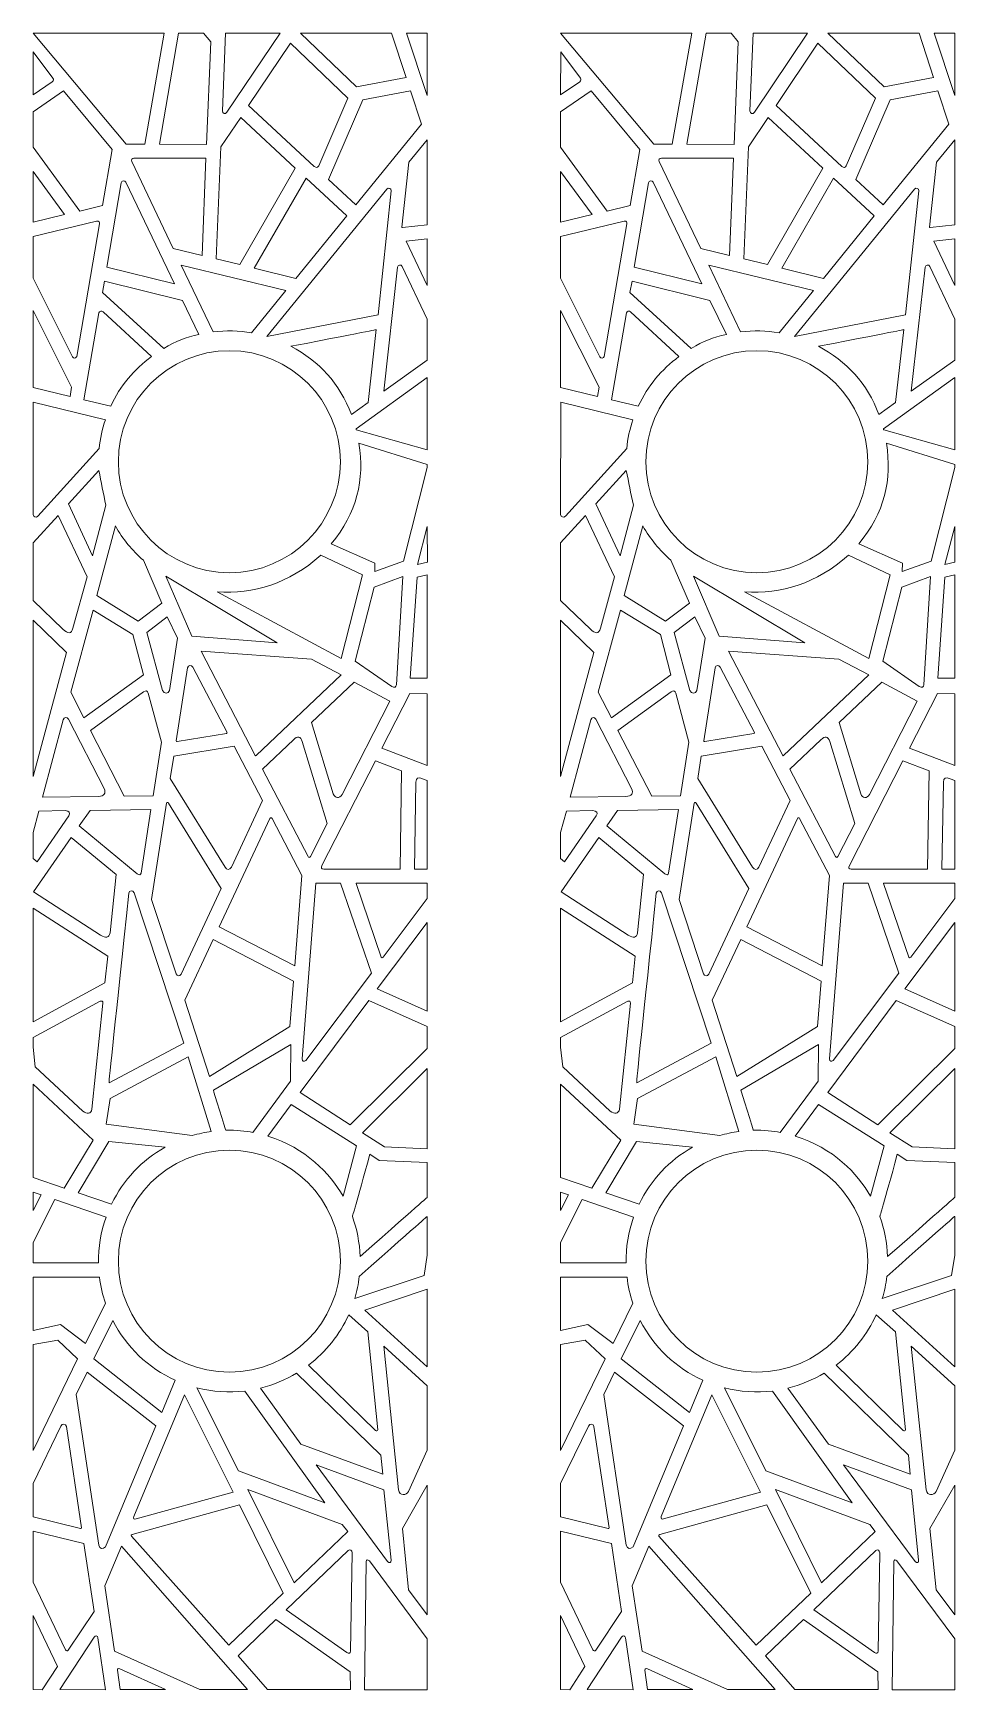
# Model space of a CAD drawing. Header units: centimetres. Extents: x -58 to 58, y -104 to 104.
import ezdxf

# ---------------------------------------------------------------- set-up
doc = ezdxf.new("R2010")
doc.units = ezdxf.units.CM
doc.header["$MEASUREMENT"] = 0
doc.layers.add('layer 1', color=7, linetype='Continuous')

msp = doc.modelspace()

# ---------------------------------------------------------------- linework, layer by layer
at = {"layer": 'layer 1', "color": 114, "lineweight": 9}
for points, knots in [([(-44.05049, 90.45933), (-44.05049, 90.45933), (-46.38602, 90.46411), (-46.38602, 90.46411), (-46.38602, 90.46411), (-46.38602, 90.46411), (-58.12154, 104.47479), (-58.12154, 104.47479), (-58.12154, 104.47479), (-58.12154, 104.47479), (-41.58466, 104.47477), (-41.58466, 104.47477), (-41.58466, 104.47477), (-41.58466, 104.47477), (-44.05049, 90.45933), (-44.05049, 90.45933)], [0, 0, 0, 0, 0.2, 0.2, 0.2, 0.2, 0.4, 0.4, 0.4, 0.4, 0.6, 0.6, 0.6, 0.6, 1, 1, 1, 1]), ([(-36.63494, 104.47476), (-36.63494, 104.47476), (-36.63494, 104.47476), (-39.78114, 104.47477), (-39.78114, 104.47477), (-39.78114, 104.47477), (-42.20226, 90.45555), (-42.20226, 90.45555), (-42.20226, 90.45555), (-42.20226, 90.45555), (-36.24875, 90.44341), (-36.24875, 90.44341), (-36.24875, 90.44341), (-36.24875, 90.44341), (-35.72053, 103.3637), (-35.72053, 103.3637), (-35.72053, 103.3637), (-35.72053, 103.3637), (-36.63494, 104.47476), (-36.63494, 104.47476)], [0, 0, 0, 0, 0.166666667, 0.166666667, 0.166666667, 0.166666667, 0.333333333, 0.333333333, 0.333333333, 0.333333333, 0.5, 0.5, 0.5, 0.5, 0.666666667, 0.666666667, 0.666666667, 0.666666667, 1, 1, 1, 1]), ([(-26.9688, 104.47477), (-26.9688, 104.47477), (-27.38824, 104.47477), (-33.8535, 104.47477), (-33.8535, 104.47477), (-33.8535, 104.47477), (-34.24323, 94.68025), (-34.24323, 94.68025), (-34.24323, 94.68025), (-34.26671, 94.28893), (-33.8631, 94.21618), (-33.67471, 94.49774), (-33.67471, 94.49774), (-33.67471, 94.49774), (-26.9688, 104.47477), (-26.9688, 104.47477)], [0, 0, 0, 0, 0.2, 0.2, 0.2, 0.2, 0.4, 0.4, 0.4, 0.4, 0.6, 0.6, 0.6, 0.6, 1, 1, 1, 1]), ([(-22.66961, 87.6654), (-22.66961, 87.6654), (-30.9404, 95.34467), (-30.9404, 95.34467), (-30.9404, 95.34467), (-30.9404, 95.34467), (-25.67244, 103.20541), (-25.67244, 103.20541), (-25.67244, 103.20541), (-25.67244, 103.20541), (-18.42591, 96.27661), (-18.42591, 96.27661), (-18.42591, 96.27661), (-18.42591, 96.27661), (-22.09764, 87.75467), (-22.09764, 87.75467), (-22.09764, 87.75467), (-22.2164, 87.48649), (-22.40704, 87.45673), (-22.66961, 87.6654)], [0, 0, 0, 0, 0.166666667, 0.166666667, 0.166666667, 0.166666667, 0.333333333, 0.333333333, 0.333333333, 0.333333333, 0.5, 0.5, 0.5, 0.5, 0.666666667, 0.666666667, 0.666666667, 0.666666667, 1, 1, 1, 1]), ([(-12.92232, 104.47475), (-12.92232, 104.47475), (-12.9951, 104.47475), (-24.41985, 104.47476), (-24.41985, 104.47476), (-24.41985, 104.47476), (-17.32423, 97.69034), (-17.32423, 97.69034), (-17.32423, 97.69034), (-17.32423, 97.69034), (-11.08322, 98.88527), (-11.08322, 98.88527), (-11.08322, 98.88527), (-11.08322, 98.88527), (-12.92232, 104.47475), (-12.92232, 104.47475)], [0, 0, 0, 0, 0.2, 0.2, 0.2, 0.2, 0.4, 0.4, 0.4, 0.4, 0.6, 0.6, 0.6, 0.6, 1, 1, 1, 1]), ([(-8.42154, 104.47477), (-8.42154, 104.47477), (-8.42153, 96.5998), (-8.42153, 96.5998), (-8.42153, 96.5998), (-8.42153, 96.5998), (-11.0186, 104.47475), (-11.0186, 104.47475), (-11.0186, 104.47475), (-8.42154, 104.47477), (-8.42154, 104.47477), (-8.42154, 104.47477)], [0, 0, 0, 0, 0.25, 0.25, 0.25, 0.25, 0.5, 0.5, 0.5, 0.5, 1, 1, 1, 1]), ([(-58.10443, 102.10529), (-58.10443, 102.10529), (-55.63584, 98.79987), (-55.63584, 98.79987), (-55.63584, 98.79987), (-55.50732, 98.6643), (-55.54195, 98.44453), (-55.70983, 98.35223), (-55.70983, 98.35223), (-55.70983, 98.35223), (-58.12154, 96.70799), (-58.12154, 96.70799), (-58.12154, 96.70799), (-58.12154, 96.70799), (-58.10443, 102.10529), (-58.10443, 102.10529)], [0, 0, 0, 0, 0.2, 0.2, 0.2, 0.2, 0.4, 0.4, 0.4, 0.4, 0.6, 0.6, 0.6, 0.6, 1, 1, 1, 1]), ([(-58.12155, 94.5652), (-58.12155, 94.5652), (-54.28927, 97.17792), (-54.28927, 97.17792), (-54.28927, 97.17792), (-54.28927, 97.17792), (-48.15184, 89.78532), (-48.15184, 89.78532), (-48.15184, 89.78532), (-48.15184, 89.78532), (-49.35918, 82.72801), (-49.35918, 82.72801), (-49.35918, 82.72801), (-49.35918, 82.72801), (-52.25337, 82.03744), (-52.25337, 82.03744), (-52.25337, 82.03744), (-52.25337, 82.03744), (-58.12154, 90.08396), (-58.12154, 90.08396), (-58.12154, 90.08396), (-58.12154, 90.08396), (-58.12155, 94.5652), (-58.12155, 94.5652)], [0, 0, 0, 0, 0.142857143, 0.142857143, 0.142857143, 0.142857143, 0.285714286, 0.285714286, 0.285714286, 0.285714286, 0.428571429, 0.428571429, 0.428571429, 0.428571429, 0.571428571, 0.571428571, 0.571428571, 0.571428571, 0.714285714, 0.714285714, 0.714285714, 0.714285714, 1, 1, 1, 1]), ([(-20.87935, 86.00318), (-20.87935, 86.00318), (-17.43961, 82.80946), (-17.43961, 82.80946), (-17.43961, 82.80946), (-17.43961, 82.80946), (-9.1451, 92.9878), (-9.1451, 92.9878), (-9.1451, 92.9878), (-9.1451, 92.9878), (-10.53305, 97.21115), (-10.53305, 97.21115), (-10.53305, 97.21115), (-10.53305, 97.21115), (-16.54638, 96.05983), (-16.54638, 96.05983), (-16.54638, 96.05983), (-16.54638, 96.05983), (-20.87935, 86.00318), (-20.87935, 86.00318)], [0, 0, 0, 0, 0.166666667, 0.166666667, 0.166666667, 0.166666667, 0.333333333, 0.333333333, 0.333333333, 0.333333333, 0.5, 0.5, 0.5, 0.5, 0.666666667, 0.666666667, 0.666666667, 0.666666667, 1, 1, 1, 1]), ([(-35.03569, 76.00502), (-35.03569, 76.00502), (-34.4364, 90.12802), (-34.4364, 90.12802), (-34.4364, 90.12802), (-34.4364, 90.12802), (-31.94494, 93.84576), (-31.94494, 93.84576), (-31.94494, 93.84576), (-31.94494, 93.84576), (-25.06299, 87.45597), (-25.06299, 87.45597), (-25.06299, 87.45597), (-25.06299, 87.45597), (-32.05015, 75.27428), (-32.05015, 75.27428), (-32.05015, 75.27428), (-32.05015, 75.27428), (-35.03569, 76.00502), (-35.03569, 76.00502)], [0, 0, 0, 0, 0.166666667, 0.166666667, 0.166666667, 0.166666667, 0.333333333, 0.333333333, 0.333333333, 0.333333333, 0.5, 0.5, 0.5, 0.5, 0.666666667, 0.666666667, 0.666666667, 0.666666667, 1, 1, 1, 1]), ([(-8.42154, 80.28815), (-8.42154, 80.28815), (-11.51906, 79.95581), (-11.51906, 79.95581), (-11.51906, 79.95581), (-11.59018, 79.95015), (-11.61167, 79.96726), (-11.60947, 80.02133), (-11.60947, 80.02133), (-11.60947, 80.02133), (-10.73887, 88.19384), (-10.73887, 88.19384), (-10.73887, 88.19384), (-10.73887, 88.19384), (-8.42153, 91.03749), (-8.42153, 91.03749), (-8.42153, 91.03749), (-8.42153, 91.03749), (-8.42154, 80.28815), (-8.42154, 80.28815)], [0, 0, 0, 0, 0.166666667, 0.166666667, 0.166666667, 0.166666667, 0.333333333, 0.333333333, 0.333333333, 0.333333333, 0.5, 0.5, 0.5, 0.5, 0.666666667, 0.666666667, 0.666666667, 0.666666667, 1, 1, 1, 1]), ([(-40.44358, 77.32865), (-40.44358, 77.32865), (-45.69143, 88.29765), (-45.69143, 88.29765), (-45.69143, 88.29765), (-45.78949, 88.48689), (-45.64412, 88.72245), (-45.41253, 88.71712), (-45.41253, 88.71712), (-45.41253, 88.71712), (-36.32277, 88.69865), (-36.32277, 88.69865), (-36.32277, 88.69865), (-36.32277, 88.69865), (-36.81985, 76.4093), (-36.81985, 76.4093), (-36.81985, 76.4093), (-36.81985, 76.4093), (-40.44358, 77.32865), (-40.44358, 77.32865)], [0, 0, 0, 0, 0.166666667, 0.166666667, 0.166666667, 0.166666667, 0.333333333, 0.333333333, 0.333333333, 0.333333333, 0.5, 0.5, 0.5, 0.5, 0.666666667, 0.666666667, 0.666666667, 0.666666667, 1, 1, 1, 1]), ([(-58.12154, 87.03422), (-58.12154, 87.03422), (-54.14782, 81.58542), (-54.14782, 81.58542), (-54.14782, 81.58542), (-54.14782, 81.58542), (-58.12154, 80.63726), (-58.12154, 80.63726), (-58.12154, 80.63726), (-58.12154, 80.63726), (-58.12154, 87.03422), (-58.12154, 87.03422)], [0, 0, 0, 0, 0.25, 0.25, 0.25, 0.25, 0.5, 0.5, 0.5, 0.5, 1, 1, 1, 1]), ([(-40.31017, 72.85503), (-40.31017, 72.85503), (-48.83739, 74.97326), (-48.83739, 74.97326), (-48.83739, 74.97326), (-48.83739, 74.97326), (-47.02346, 85.57618), (-47.02346, 85.57618), (-47.02346, 85.57618), (-47.00703, 85.88597), (-46.5565, 85.95094), (-46.43783, 85.67011), (-46.43783, 85.67011), (-46.43783, 85.67011), (-40.31017, 72.85503), (-40.31017, 72.85503)], [0, 0, 0, 0, 0.2, 0.2, 0.2, 0.2, 0.4, 0.4, 0.4, 0.4, 0.6, 0.6, 0.6, 0.6, 1, 1, 1, 1]), ([(-30.2323, 74.82934), (-30.2323, 74.82934), (-23.70568, 86.19568), (-23.70568, 86.19568), (-23.70568, 86.19568), (-23.70568, 86.19568), (-18.56774, 81.42512), (-18.56774, 81.42512), (-18.56774, 81.42512), (-18.56774, 81.42512), (-24.98942, 73.5461), (-24.98942, 73.5461), (-24.98942, 73.5461), (-24.98942, 73.5461), (-30.2323, 74.82934), (-30.2323, 74.82934)], [0, 0, 0, 0, 0.2, 0.2, 0.2, 0.2, 0.4, 0.4, 0.4, 0.4, 0.6, 0.6, 0.6, 0.6, 1, 1, 1, 1]), ([(-28.6305, 66.22202), (-28.6305, 66.22202), (-13.50964, 84.79386), (-13.50964, 84.79386), (-13.50964, 84.79386), (-13.33468, 85.04386), (-12.91371, 84.89384), (-12.95728, 84.58218), (-12.95728, 84.58218), (-12.95728, 84.58218), (-14.62903, 68.95294), (-14.62903, 68.95294), (-14.62903, 68.95294), (-14.62903, 68.95294), (-28.6305, 66.22202), (-28.6305, 66.22202)], [0, 0, 0, 0, 0.2, 0.2, 0.2, 0.2, 0.4, 0.4, 0.4, 0.4, 0.6, 0.6, 0.6, 0.6, 1, 1, 1, 1]), ([(-58.12154, 78.83826), (-58.12154, 78.83826), (-50.11054, 80.75037), (-50.11054, 80.75037), (-50.11054, 80.75037), (-49.78001, 80.80782), (-49.73263, 80.60136), (-49.7541, 80.42939), (-49.7541, 80.42939), (-49.7541, 80.42939), (-52.61468, 63.69904), (-52.61468, 63.69904), (-52.61468, 63.69904), (-52.69111, 63.44877), (-53.05233, 63.4183), (-53.17646, 63.64662), (-53.17646, 63.64662), (-53.17646, 63.64662), (-58.12154, 73.5556), (-58.12154, 73.5556), (-58.12154, 73.5556), (-58.12154, 73.5556), (-58.12154, 78.83826), (-58.12154, 78.83826)], [0, 0, 0, 0, 0.142857143, 0.142857143, 0.142857143, 0.142857143, 0.285714286, 0.285714286, 0.285714286, 0.285714286, 0.428571429, 0.428571429, 0.428571429, 0.428571429, 0.571428571, 0.571428571, 0.571428571, 0.571428571, 0.714285714, 0.714285714, 0.714285714, 0.714285714, 1, 1, 1, 1]), ([(-8.42153, 72.64796), (-8.42153, 72.64796), (-11.07193, 78.24804), (-11.07193, 78.24804), (-11.07193, 78.24804), (-11.07193, 78.24804), (-8.42154, 78.53241), (-8.42154, 78.53241), (-8.42154, 78.53241), (-8.42154, 78.53241), (-8.42153, 72.64796), (-8.42153, 72.64796)], [0, 0, 0, 0, 0.25, 0.25, 0.25, 0.25, 0.5, 0.5, 0.5, 0.5, 1, 1, 1, 1]), ([(-30.57558, 66.68414), (-30.57558, 66.68414), (-26.24616, 72.00084), (-26.24616, 72.00084), (-26.24616, 72.00084), (-26.24616, 72.00084), (-39.44367, 75.23106), (-39.44367, 75.23106), (-39.44367, 75.23106), (-39.44367, 75.23106), (-35.42234, 66.79522), (-35.42234, 66.79522), (-35.42234, 66.79522), (-33.82047, 67.00191), (-32.16663, 66.95625), (-30.57558, 66.68414)], [0, 0, 0, 0, 0.2, 0.2, 0.2, 0.2, 0.4, 0.4, 0.4, 0.4, 0.6, 0.6, 0.6, 0.6, 1, 1, 1, 1]), ([(-8.42153, 63.24918), (-8.42153, 63.24918), (-8.42154, 68.41706), (-8.42154, 68.41706), (-8.42154, 68.41706), (-8.42154, 68.41706), (-11.56393, 75.05661), (-11.56393, 75.05661), (-11.56393, 75.05661), (-11.68507, 75.33956), (-12.14088, 75.26775), (-12.14933, 74.95413), (-12.14933, 74.95413), (-12.14933, 74.95413), (-13.90324, 59.31715), (-13.90324, 59.31715), (-13.90324, 59.31715), (-13.90324, 59.31715), (-8.42153, 63.24918), (-8.42153, 63.24918)], [0, 0, 0, 0, 0.166666667, 0.166666667, 0.166666667, 0.166666667, 0.333333333, 0.333333333, 0.333333333, 0.333333333, 0.5, 0.5, 0.5, 0.5, 0.666666667, 0.666666667, 0.666666667, 0.666666667, 1, 1, 1, 1]), ([(-37.21287, 66.4786), (-37.21287, 66.4786), (-39.29114, 70.74749), (-39.29114, 70.74749), (-39.29114, 70.74749), (-39.29114, 70.74749), (-49.12016, 73.1891), (-49.12016, 73.1891), (-49.12016, 73.1891), (-49.12016, 73.1891), (-49.38186, 71.75136), (-49.38186, 71.75136), (-49.38186, 71.75136), (-49.38186, 71.75136), (-41.64962, 64.69913), (-41.64962, 64.69913), (-41.64962, 64.69913), (-40.10763, 65.61887), (-38.9241, 66.13131), (-37.21287, 66.4786)], [0, 0, 0, 0, 0.166666667, 0.166666667, 0.166666667, 0.166666667, 0.333333333, 0.333333333, 0.333333333, 0.333333333, 0.5, 0.5, 0.5, 0.5, 0.666666667, 0.666666667, 0.666666667, 0.666666667, 1, 1, 1, 1]), ([(-58.12154, 69.50208), (-58.12154, 69.50208), (-58.12154, 59.76339), (-58.12154, 59.76339), (-58.12154, 59.76339), (-58.12154, 59.76339), (-53.46617, 58.66542), (-53.46617, 58.66542), (-53.46617, 58.66542), (-53.46617, 58.66542), (-53.26522, 59.83393), (-53.26522, 59.83393), (-53.26522, 59.83393), (-53.26522, 59.83393), (-58.12154, 69.50208), (-58.12154, 69.50208)], [0, 0, 0, 0, 0.2, 0.2, 0.2, 0.2, 0.4, 0.4, 0.4, 0.4, 0.6, 0.6, 0.6, 0.6, 1, 1, 1, 1]), ([(-51.71381, 58.23651), (-51.71381, 58.23651), (-49.82292, 69.21271), (-49.82292, 69.21271), (-49.82292, 69.21271), (-49.75843, 69.42961), (-49.46341, 69.49025), (-49.30774, 69.3289), (-49.30774, 69.3289), (-49.30774, 69.3289), (-43.19854, 63.67907), (-43.19854, 63.67907), (-43.19854, 63.67907), (-45.38131, 62.04819), (-47.15405, 60.01901), (-48.32757, 57.4077), (-48.32757, 57.4077), (-48.32757, 57.4077), (-51.71381, 58.23651), (-51.71381, 58.23651)], [0, 0, 0, 0, 0.166666667, 0.166666667, 0.166666667, 0.166666667, 0.333333333, 0.333333333, 0.333333333, 0.333333333, 0.5, 0.5, 0.5, 0.5, 0.666666667, 0.666666667, 0.666666667, 0.666666667, 1, 1, 1, 1]), ([(-25.60375, 64.97871), (-14.8402, 67.07807), (-14.8402, 67.07807), (-14.8402, 67.07807), (-14.8402, 67.07807), (-14.8402, 67.07807), (-15.8748, 57.89246), (-15.8748, 57.89246), (-15.8748, 57.89246), (-15.8748, 57.89246), (-17.98155, 56.37009), (-17.98155, 56.37009), (-17.98155, 56.37009), (-19.45934, 60.29925), (-22.06449, 63.10457), (-25.60375, 64.97871)], [0, 0, 0, 0, 0.2, 0.2, 0.2, 0.2, 0.4, 0.4, 0.4, 0.4, 0.6, 0.6, 0.6, 0.6, 1, 1, 1, 1]), ([(-47.37605, 50.42092), (-47.37605, 58.15161), (-41.10673, 64.42092), (-33.37605, 64.42092), (-33.37605, 64.42092), (-25.64537, 64.42092), (-19.37605, 58.15161), (-19.37605, 50.42092), (-19.37605, 50.42092), (-19.37605, 42.69024), (-25.64537, 36.42092), (-33.37605, 36.42092), (-33.37605, 36.42092), (-41.10673, 36.42092), (-47.37605, 42.69024), (-47.37605, 50.42092)], [0, 0, 0, 0, 0.2, 0.2, 0.2, 0.2, 0.4, 0.4, 0.4, 0.4, 0.6, 0.6, 0.6, 0.6, 1, 1, 1, 1]), ([(-8.42153, 51.91911), (-8.42153, 51.91911), (-17.36982, 54.44236), (-17.36982, 54.44236), (-17.36982, 54.44236), (-17.38035, 54.48439), (-17.39104, 54.52637), (-17.40189, 54.56827), (-17.40189, 54.56827), (-17.40189, 54.56827), (-8.42153, 61.06104), (-8.42153, 61.06104), (-8.42153, 61.06104), (-8.42153, 61.06104), (-8.42153, 51.91911), (-8.42153, 51.91911)], [0, 0, 0, 0, 0.2, 0.2, 0.2, 0.2, 0.4, 0.4, 0.4, 0.4, 0.6, 0.6, 0.6, 0.6, 1, 1, 1, 1]), ([(-49.79342, 52.08217), (-49.67205, 53.32102), (-49.39696, 54.53162), (-49.00607, 55.7209), (-49.00607, 55.7209), (-49.00607, 55.7209), (-58.11682, 57.93913), (-58.11682, 57.93913), (-58.11682, 57.93913), (-58.11682, 57.93913), (-58.12154, 43.75551), (-58.12154, 43.75551), (-58.12154, 43.75551), (-58.09667, 43.4524), (-57.75863, 43.32249), (-57.5123, 43.54142), (-57.5123, 43.54142), (-57.5123, 43.54142), (-49.79342, 52.08217), (-49.79342, 52.08217)], [0, 0, 0, 0, 0.166666667, 0.166666667, 0.166666667, 0.166666667, 0.333333333, 0.333333333, 0.333333333, 0.333333333, 0.5, 0.5, 0.5, 0.5, 0.666666667, 0.666666667, 0.666666667, 0.666666667, 1, 1, 1, 1]), ([(-17.03805, 52.74158), (-16.29237, 48.18176), (-17.2694, 43.92258), (-20.53299, 40.06242), (-20.53299, 40.06242), (-20.53299, 40.06242), (-15.01206, 37.62274), (-15.01206, 37.62274), (-15.01206, 37.62274), (-15.01206, 37.62274), (-15.03282, 36.58546), (-15.03282, 36.58546), (-15.03282, 36.58546), (-15.03282, 36.58546), (-11.40042, 37.88374), (-11.40042, 37.88374), (-11.40042, 37.88374), (-11.40042, 37.88374), (-8.42154, 49.70262), (-8.42154, 49.70262), (-8.42154, 49.70262), (-8.42154, 49.70262), (-8.42152, 50.07822), (-8.42152, 50.07822), (-8.42152, 50.07822), (-8.42152, 50.07822), (-17.03805, 52.74158), (-17.03805, 52.74158)], [0, 0, 0, 0, 0.125, 0.125, 0.125, 0.125, 0.25, 0.25, 0.25, 0.25, 0.375, 0.375, 0.375, 0.375, 0.5, 0.5, 0.5, 0.5, 0.625, 0.625, 0.625, 0.625, 0.75, 0.75, 0.75, 0.75, 1, 1, 1, 1]), ([(-49.83843, 49.29808), (-49.83843, 49.29808), (-53.68217, 45.09522), (-53.68217, 45.09522), (-53.68217, 45.09522), (-53.68217, 45.09522), (-50.62926, 38.53515), (-50.62926, 38.53515), (-50.62926, 38.53515), (-50.62926, 38.53515), (-48.94555, 44.94575), (-48.94555, 44.94575), (-48.94555, 44.94575), (-49.27022, 46.4068), (-49.5448, 47.82988), (-49.83843, 49.29808)], [0, 0, 0, 0, 0.2, 0.2, 0.2, 0.2, 0.4, 0.4, 0.4, 0.4, 0.6, 0.6, 0.6, 0.6, 1, 1, 1, 1]), ([(-58.12154, 40.18311), (-58.12154, 40.18311), (-58.12154, 32.91303), (-58.12154, 32.91303), (-58.12154, 32.91303), (-58.12154, 32.91303), (-54.37292, 29.28534), (-54.37292, 29.28534), (-54.37292, 29.28534), (-53.72802, 28.66803), (-53.30447, 28.71058), (-53.1023, 29.41304), (-53.1023, 29.41304), (-53.1023, 29.41304), (-51.31892, 35.90933), (-51.31892, 35.90933), (-51.31892, 35.90933), (-51.31892, 35.90933), (-54.98272, 43.65621), (-54.98272, 43.65621), (-54.98272, 43.65621), (-54.98272, 43.65621), (-58.12154, 40.18311), (-58.12154, 40.18311)], [0, 0, 0, 0, 0.142857143, 0.142857143, 0.142857143, 0.142857143, 0.285714286, 0.285714286, 0.285714286, 0.285714286, 0.428571429, 0.428571429, 0.428571429, 0.428571429, 0.571428571, 0.571428571, 0.571428571, 0.571428571, 0.714285714, 0.714285714, 0.714285714, 0.714285714, 1, 1, 1, 1]), ([(-47.75027, 42.31491), (-47.75027, 42.31491), (-50.10434, 33.54481), (-50.10434, 33.54481), (-50.10434, 33.54481), (-50.10434, 33.54481), (-44.8843, 30.31419), (-44.8843, 30.31419), (-44.8843, 30.31419), (-44.8843, 30.31419), (-41.89157, 32.59092), (-41.89157, 32.59092), (-41.89157, 32.59092), (-41.89157, 32.59092), (-44.22268, 37.98785), (-44.22268, 37.98785), (-44.22268, 37.98785), (-45.62909, 39.21587), (-46.82534, 40.6786), (-47.75027, 42.31491)], [0, 0, 0, 0, 0.166666667, 0.166666667, 0.166666667, 0.166666667, 0.333333333, 0.333333333, 0.333333333, 0.333333333, 0.5, 0.5, 0.5, 0.5, 0.666666667, 0.666666667, 0.666666667, 0.666666667, 1, 1, 1, 1]), ([(-8.40442, 37.77124), (-8.40442, 37.77124), (-9.66736, 37.45802), (-9.66736, 37.45802), (-9.66736, 37.45802), (-9.66736, 37.45802), (-8.42154, 42.25759), (-8.42154, 42.25759), (-8.42154, 42.25759), (-8.42154, 42.25759), (-8.40442, 37.77124), (-8.40442, 37.77124)], [0, 0, 0, 0, 0.25, 0.25, 0.25, 0.25, 0.5, 0.5, 0.5, 0.5, 1, 1, 1, 1]), ([(-21.82092, 38.64374), (-21.82092, 38.64374), (-16.56357, 36.16085), (-16.56357, 36.16085), (-16.56357, 36.16085), (-16.56357, 36.16085), (-19.27257, 25.62077), (-19.27257, 25.62077), (-19.27257, 25.62077), (-19.27257, 25.62077), (-34.93095, 33.99326), (-34.93095, 33.99326), (-34.93095, 33.99326), (-30.29355, 33.71606), (-25.88789, 35.02257), (-21.82092, 38.64374)], [0, 0, 0, 0, 0.2, 0.2, 0.2, 0.2, 0.4, 0.4, 0.4, 0.4, 0.6, 0.6, 0.6, 0.6, 1, 1, 1, 1]), ([(-41.37167, 35.98487), (-41.37167, 35.98487), (-38.11463, 28.40164), (-38.11463, 28.40164), (-38.11463, 28.40164), (-38.11463, 28.40164), (-27.33352, 27.58744), (-27.33352, 27.58744), (-27.33352, 27.58744), (-27.33352, 27.58744), (-41.37167, 35.98487), (-41.37167, 35.98487)], [0, 0, 0, 0, 0.25, 0.25, 0.25, 0.25, 0.5, 0.5, 0.5, 0.5, 1, 1, 1, 1]), ([(-11.48007, 35.94398), (-11.48007, 35.94398), (-12.30493, 22.28895), (-12.30493, 22.28895), (-12.30493, 22.28895), (-12.34086, 21.97153), (-12.5373, 21.90417), (-12.89424, 22.08684), (-12.89424, 22.08684), (-12.89424, 22.08684), (-17.50152, 25.28257), (-17.50152, 25.28257), (-17.50152, 25.28257), (-17.50152, 25.28257), (-15.10331, 34.61352), (-15.10331, 34.61352), (-15.10331, 34.61352), (-15.10331, 34.61352), (-11.48007, 35.94398), (-11.48007, 35.94398)], [0, 0, 0, 0, 0.166666667, 0.166666667, 0.166666667, 0.166666667, 0.333333333, 0.333333333, 0.333333333, 0.333333333, 0.5, 0.5, 0.5, 0.5, 0.666666667, 0.666666667, 0.666666667, 0.666666667, 1, 1, 1, 1]), ([(-8.42154, 23.12965), (-8.42154, 23.12965), (-10.56791, 23.12261), (-10.56791, 23.12261), (-10.56791, 23.12261), (-10.56791, 23.12261), (-9.67261, 35.86762), (-9.67261, 35.86762), (-9.67261, 35.86762), (-9.67261, 35.86762), (-8.42154, 36.17544), (-8.42154, 36.17544), (-8.42154, 36.17544), (-8.42154, 36.17544), (-8.42154, 23.12965), (-8.42154, 23.12965)], [0, 0, 0, 0, 0.2, 0.2, 0.2, 0.2, 0.4, 0.4, 0.4, 0.4, 0.6, 0.6, 0.6, 0.6, 1, 1, 1, 1]), ([(-45.54485, 28.62318), (-45.54485, 28.62318), (-44.22215, 23.55512), (-44.22215, 23.55512), (-44.22215, 23.55512), (-44.22215, 23.55512), (-51.71874, 18.11425), (-51.71874, 18.11425), (-51.71874, 18.11425), (-51.71874, 18.11425), (-53.38336, 21.3438), (-53.38336, 21.3438), (-53.38336, 21.3438), (-53.38336, 21.3438), (-50.56204, 31.71299), (-50.56204, 31.71299), (-50.56204, 31.71299), (-50.56204, 31.71299), (-45.54485, 28.62318), (-45.54485, 28.62318)], [0, 0, 0, 0, 0.166666667, 0.166666667, 0.166666667, 0.166666667, 0.333333333, 0.333333333, 0.333333333, 0.333333333, 0.5, 0.5, 0.5, 0.5, 0.666666667, 0.666666667, 0.666666667, 0.666666667, 1, 1, 1, 1]), ([(-58.12154, 30.43095), (-58.12154, 30.43095), (-53.91991, 26.36488), (-53.91991, 26.36488), (-53.91991, 26.36488), (-53.91991, 26.36488), (-58.12155, 10.69946), (-58.12155, 10.69946), (-58.12155, 10.69946), (-58.12155, 10.69946), (-58.12154, 30.43095), (-58.12154, 30.43095)], [0, 0, 0, 0, 0.25, 0.25, 0.25, 0.25, 0.5, 0.5, 0.5, 0.5, 1, 1, 1, 1]), ([(-41.20164, 30.85253), (-41.20164, 30.85253), (-39.90755, 28.16463), (-39.90755, 28.16463), (-39.90755, 28.16463), (-39.90755, 28.16463), (-40.93537, 21.56084), (-40.93537, 21.56084), (-40.93537, 21.56084), (-41.06416, 21.09645), (-41.62378, 21.13173), (-41.81304, 21.58151), (-41.81304, 21.58151), (-41.81304, 21.58151), (-43.79413, 28.88226), (-43.79413, 28.88226), (-43.79413, 28.88226), (-43.79413, 28.88226), (-41.20164, 30.85253), (-41.20164, 30.85253)], [0, 0, 0, 0, 0.166666667, 0.166666667, 0.166666667, 0.166666667, 0.333333333, 0.333333333, 0.333333333, 0.333333333, 0.5, 0.5, 0.5, 0.5, 0.666666667, 0.666666667, 0.666666667, 0.666666667, 1, 1, 1, 1]), ([(-23.02712, 25.50565), (-23.02712, 25.50565), (-19.26539, 23.53084), (-19.26539, 23.53084), (-19.26539, 23.53084), (-19.26539, 23.53084), (-30.0046, 13.35333), (-30.0046, 13.35333), (-30.0046, 13.35333), (-30.04949, 13.32607), (-30.08544, 13.33097), (-30.11245, 13.36804), (-30.11245, 13.36804), (-30.11245, 13.36804), (-36.94132, 26.50823), (-36.94132, 26.50823), (-36.94132, 26.50823), (-36.94132, 26.50823), (-23.02712, 25.50565), (-23.02712, 25.50565)], [0, 0, 0, 0, 0.166666667, 0.166666667, 0.166666667, 0.166666667, 0.333333333, 0.333333333, 0.333333333, 0.333333333, 0.5, 0.5, 0.5, 0.5, 0.666666667, 0.666666667, 0.666666667, 0.666666667, 1, 1, 1, 1]), ([(-38.64454, 24.42974), (-38.64454, 24.42974), (-40.07682, 15.22713), (-40.07682, 15.22713), (-40.07682, 15.22713), (-40.08173, 15.14384), (-40.0349, 15.10988), (-39.93631, 15.1253), (-39.93631, 15.1253), (-39.93631, 15.1253), (-33.74367, 16.1352), (-33.74367, 16.1352), (-33.74367, 16.1352), (-33.68304, 16.1553), (-33.65631, 16.19359), (-33.66346, 16.25009), (-33.66346, 16.25009), (-33.66346, 16.25009), (-37.98584, 24.49769), (-37.98584, 24.49769), (-37.98584, 24.49769), (-38.19695, 24.81438), (-38.54919, 24.77359), (-38.64454, 24.42974)], [0, 0, 0, 0, 0.142857143, 0.142857143, 0.142857143, 0.142857143, 0.285714286, 0.285714286, 0.285714286, 0.285714286, 0.428571429, 0.428571429, 0.428571429, 0.428571429, 0.571428571, 0.571428571, 0.571428571, 0.571428571, 0.714285714, 0.714285714, 0.714285714, 0.714285714, 1, 1, 1, 1]), ([(-44.2025, 21.37911), (-44.2025, 21.37911), (-50.89717, 16.5203), (-50.89717, 16.5203), (-50.89717, 16.5203), (-50.89717, 16.5203), (-46.63629, 8.25373), (-46.63629, 8.25373), (-46.63629, 8.25373), (-46.63629, 8.25373), (-42.99879, 8.30292), (-42.99879, 8.30292), (-42.99879, 8.30292), (-42.99879, 8.30292), (-41.95025, 15.04008), (-41.95025, 15.04008), (-41.95025, 15.04008), (-41.95025, 15.04008), (-43.59938, 21.22091), (-43.59938, 21.22091), (-43.59938, 21.22091), (-43.68346, 21.55063), (-43.91983, 21.59964), (-44.2025, 21.37911)], [0, 0, 0, 0, 0.142857143, 0.142857143, 0.142857143, 0.142857143, 0.285714286, 0.285714286, 0.285714286, 0.285714286, 0.428571429, 0.428571429, 0.428571429, 0.428571429, 0.571428571, 0.571428571, 0.571428571, 0.571428571, 0.714285714, 0.714285714, 0.714285714, 0.714285714, 1, 1, 1, 1]), ([(-20.2695, 8.54527), (-20.2695, 8.54527), (-23.00202, 17.53349), (-23.00202, 17.53349), (-23.00202, 17.53349), (-23.00202, 17.53349), (-17.6159, 22.6379), (-17.6159, 22.6379), (-17.6159, 22.6379), (-17.6159, 22.6379), (-13.13785, 20.21375), (-13.13785, 20.21375), (-13.13785, 20.21375), (-13.13785, 20.21375), (-19.15604, 8.44975), (-19.15604, 8.44975), (-19.15604, 8.44975), (-19.50716, 7.90907), (-20.03428, 7.91607), (-20.2695, 8.54527)], [0, 0, 0, 0, 0.166666667, 0.166666667, 0.166666667, 0.166666667, 0.333333333, 0.333333333, 0.333333333, 0.333333333, 0.5, 0.5, 0.5, 0.5, 0.666666667, 0.666666667, 0.666666667, 0.666666667, 1, 1, 1, 1]), ([(-8.42153, 12.09437), (-8.42153, 12.09437), (-14.14274, 14.27756), (-14.14274, 14.27756), (-14.14274, 14.27756), (-14.14274, 14.27756), (-10.61404, 21.17794), (-10.61404, 21.17794), (-10.61404, 21.17794), (-10.61404, 21.17794), (-8.42154, 21.15416), (-8.42154, 21.15416), (-8.42154, 21.15416), (-8.42154, 21.15416), (-8.42153, 12.09437), (-8.42153, 12.09437)], [0, 0, 0, 0, 0.2, 0.2, 0.2, 0.2, 0.4, 0.4, 0.4, 0.4, 0.6, 0.6, 0.6, 0.6, 1, 1, 1, 1]), ([(-49.1673, 9.21835), (-48.89548, 8.56019), (-49.15765, 8.22392), (-49.90176, 8.20958), (-49.90176, 8.20958), (-49.90176, 8.20958), (-56.93159, 8.11452), (-56.93159, 8.11452), (-56.93159, 8.11452), (-56.93159, 8.11452), (-54.32014, 17.85103), (-54.32014, 17.85103), (-54.32014, 17.85103), (-54.20764, 18.21135), (-53.87928, 18.25508), (-53.66982, 17.9538), (-53.66982, 17.9538), (-53.66982, 17.9538), (-49.1673, 9.21835), (-49.1673, 9.21835)], [0, 0, 0, 0, 0.166666667, 0.166666667, 0.166666667, 0.166666667, 0.333333333, 0.333333333, 0.333333333, 0.333333333, 0.5, 0.5, 0.5, 0.5, 0.666666667, 0.666666667, 0.666666667, 0.666666667, 1, 1, 1, 1]), ([(-24.17713, 15.15095), (-24.17713, 15.15095), (-21.02583, 4.7888), (-21.02583, 4.7888), (-21.02583, 4.7888), (-21.02583, 4.7888), (-23.1596, 0.61627), (-23.1596, 0.61627), (-23.1596, 0.61627), (-23.25902, 0.47355), (-23.35248, 0.48019), (-23.43999, 0.63616), (-23.43999, 0.63616), (-23.43999, 0.63616), (-29.21143, 11.64883), (-29.21143, 11.64883), (-29.21143, 11.64883), (-29.21143, 11.64883), (-25.30336, 15.3525), (-25.30336, 15.3525), (-25.30336, 15.3525), (-24.7717, 15.85776), (-24.3963, 15.79057), (-24.17713, 15.15095)], [0, 0, 0, 0, 0.142857143, 0.142857143, 0.142857143, 0.142857143, 0.285714286, 0.285714286, 0.285714286, 0.285714286, 0.428571429, 0.428571429, 0.428571429, 0.428571429, 0.571428571, 0.571428571, 0.571428571, 0.571428571, 0.714285714, 0.714285714, 0.714285714, 0.714285714, 1, 1, 1, 1]), ([(-33.92185, -0.73442), (-33.92185, -0.73442), (-40.8195, 10.45533), (-40.8195, 10.45533), (-40.8195, 10.45533), (-40.8195, 10.45533), (-40.37938, 13.28307), (-40.37938, 13.28307), (-40.37938, 13.28307), (-40.37938, 13.28307), (-32.75969, 14.52563), (-32.75969, 14.52563), (-32.75969, 14.52563), (-32.75969, 14.52563), (-29.18615, 7.70689), (-29.18615, 7.70689), (-29.18615, 7.70689), (-29.18615, 7.70689), (-33.12377, -0.70076), (-33.12377, -0.70076), (-33.12377, -0.70076), (-33.33975, -1.13111), (-33.69995, -1.07395), (-33.92185, -0.73442)], [0, 0, 0, 0, 0.142857143, 0.142857143, 0.142857143, 0.142857143, 0.285714286, 0.285714286, 0.285714286, 0.285714286, 0.428571429, 0.428571429, 0.428571429, 0.428571429, 0.571428571, 0.571428571, 0.571428571, 0.571428571, 0.714285714, 0.714285714, 0.714285714, 0.714285714, 1, 1, 1, 1]), ([(-21.70547, -0.51136), (-21.70547, -0.51136), (-14.94654, 12.70573), (-14.94654, 12.70573), (-14.94654, 12.70573), (-14.94654, 12.70573), (-11.65835, 11.45095), (-11.65835, 11.45095), (-11.65835, 11.45095), (-11.65835, 11.45095), (-11.85447, -0.96754), (-11.85447, -0.96754), (-11.85447, -0.96754), (-11.85447, -0.96754), (-21.4796, -0.96754), (-21.4796, -0.96754), (-21.4796, -0.96754), (-21.77718, -0.97289), (-21.85245, -0.82082), (-21.70547, -0.51136)], [0, 0, 0, 0, 0.166666667, 0.166666667, 0.166666667, 0.166666667, 0.333333333, 0.333333333, 0.333333333, 0.333333333, 0.5, 0.5, 0.5, 0.5, 0.666666667, 0.666666667, 0.666666667, 0.666666667, 1, 1, 1, 1]), ([(-8.42152, -0.96754), (-8.42152, -0.96754), (-10.03015, -0.96754), (-10.03015, -0.96754), (-10.03015, -0.96754), (-10.03015, -0.96754), (-9.8567, 10.01663), (-9.8567, 10.01663), (-9.8567, 10.01663), (-9.83446, 10.52062), (-9.55425, 10.66262), (-9.0161, 10.44265), (-9.0161, 10.44265), (-9.0161, 10.44265), (-8.42152, 10.21577), (-8.42152, 10.21577), (-8.42152, 10.21577), (-8.42152, 10.21577), (-8.42152, -0.96754), (-8.42152, -0.96754)], [0, 0, 0, 0, 0.166666667, 0.166666667, 0.166666667, 0.166666667, 0.333333333, 0.333333333, 0.333333333, 0.333333333, 0.5, 0.5, 0.5, 0.5, 0.666666667, 0.666666667, 0.666666667, 0.666666667, 1, 1, 1, 1]), ([(-58.12154, 3.67786), (-58.12154, 3.67786), (-57.40131, 6.3632), (-57.40131, 6.3632), (-57.40131, 6.3632), (-57.40131, 6.3632), (-54.06137, 6.41147), (-54.06137, 6.41147), (-54.06137, 6.41147), (-53.55341, 6.36373), (-53.39542, 6.15355), (-53.62883, 5.76891), (-53.62883, 5.76891), (-53.62883, 5.76891), (-57.63338, -0.05267), (-57.63338, -0.05267), (-57.63338, -0.05267), (-57.63338, -0.05267), (-58.12154, 0.36415), (-58.12154, 0.36415), (-58.12154, 0.36415), (-58.12154, 0.36415), (-58.12154, 3.67786), (-58.12154, 3.67786)], [0, 0, 0, 0, 0.142857143, 0.142857143, 0.142857143, 0.142857143, 0.285714286, 0.285714286, 0.285714286, 0.285714286, 0.428571429, 0.428571429, 0.428571429, 0.428571429, 0.571428571, 0.571428571, 0.571428571, 0.571428571, 0.714285714, 0.714285714, 0.714285714, 0.714285714, 1, 1, 1, 1]), ([(-45.00092, -1.53966), (-45.00092, -1.53966), (-52.30984, 4.48276), (-52.30984, 4.48276), (-52.30984, 4.48276), (-52.30984, 4.48276), (-50.94915, 6.45042), (-50.94915, 6.45042), (-50.94915, 6.45042), (-50.94915, 6.45042), (-43.27095, 6.55425), (-43.27095, 6.55425), (-43.27095, 6.55425), (-43.27095, 6.55425), (-44.51819, -1.45944), (-44.51819, -1.45944), (-44.51819, -1.45944), (-44.5746, -1.7171), (-44.74419, -1.72716), (-45.00092, -1.53966)], [0, 0, 0, 0, 0.166666667, 0.166666667, 0.166666667, 0.166666667, 0.333333333, 0.333333333, 0.333333333, 0.333333333, 0.5, 0.5, 0.5, 0.5, 0.666666667, 0.666666667, 0.666666667, 0.666666667, 1, 1, 1, 1]), ([(-40.10012, -14.15213), (-40.10012, -14.15213), (-43.19192, -4.78787), (-43.19192, -4.78787), (-43.19192, -4.78787), (-43.19192, -4.78787), (-41.30219, 7.35399), (-41.30219, 7.35399), (-41.30219, 7.35399), (-41.26082, 7.48579), (-41.11903, 7.49519), (-41.0319, 7.36438), (-41.0319, 7.36438), (-41.0319, 7.36438), (-34.39189, -3.40874), (-34.39189, -3.40874), (-34.39189, -3.40874), (-34.39189, -3.40874), (-39.44952, -14.20811), (-39.44952, -14.20811), (-39.44952, -14.20811), (-39.62433, -14.51067), (-39.96402, -14.47242), (-40.10012, -14.15213)], [0, 0, 0, 0, 0.142857143, 0.142857143, 0.142857143, 0.142857143, 0.285714286, 0.285714286, 0.285714286, 0.285714286, 0.428571429, 0.428571429, 0.428571429, 0.428571429, 0.571428571, 0.571428571, 0.571428571, 0.571428571, 0.714285714, 0.714285714, 0.714285714, 0.714285714, 1, 1, 1, 1]), ([(-28.25086, 5.43597), (-28.25086, 5.43597), (-34.65069, -8.22937), (-34.65069, -8.22937), (-34.65069, -8.22937), (-34.65069, -8.22937), (-25.12169, -13.1786), (-25.12169, -13.1786), (-25.12169, -13.1786), (-25.12169, -13.1786), (-24.22341, -1.76256), (-24.22341, -1.76256), (-24.22341, -1.76256), (-24.22341, -1.76256), (-27.9845, 5.41396), (-27.9845, 5.41396), (-27.9845, 5.41396), (-28.06531, 5.57026), (-28.20452, 5.53516), (-28.25086, 5.43597)], [0, 0, 0, 0, 0.166666667, 0.166666667, 0.166666667, 0.166666667, 0.333333333, 0.333333333, 0.333333333, 0.333333333, 0.5, 0.5, 0.5, 0.5, 0.666666667, 0.666666667, 0.666666667, 0.666666667, 1, 1, 1, 1]), ([(-48.41049, -8.98039), (-48.41049, -8.98039), (-47.65588, -1.65496), (-47.65588, -1.65496), (-47.65588, -1.65496), (-47.65588, -1.65496), (-53.3243, 3.01574), (-53.3243, 3.01574), (-53.3243, 3.01574), (-53.3243, 3.01574), (-58.06175, -3.83495), (-58.06175, -3.83495), (-58.06175, -3.83495), (-58.06175, -3.83495), (-49.60955, -9.27625), (-49.60955, -9.27625), (-49.60955, -9.27625), (-48.9467, -9.72156), (-48.54702, -9.62295), (-48.41049, -8.98039)], [0, 0, 0, 0, 0.166666667, 0.166666667, 0.166666667, 0.166666667, 0.333333333, 0.333333333, 0.333333333, 0.333333333, 0.5, 0.5, 0.5, 0.5, 0.666666667, 0.666666667, 0.666666667, 0.666666667, 1, 1, 1, 1]), ([(-39.12108, -22.90614), (-39.12108, -22.90614), (-45.38162, -3.94833), (-45.38162, -3.94833), (-45.38162, -3.94833), (-45.55947, -3.58944), (-46.01199, -3.59494), (-46.06496, -4.00515), (-46.06496, -4.00515), (-47.68045, -19.68941), (-48.61429, -27.81264), (-48.52796, -27.91747), (-48.52796, -27.91747), (-48.52796, -27.91747), (-39.12108, -22.90614), (-39.12108, -22.90614)], [0, 0, 0, 0, 0.2, 0.2, 0.2, 0.2, 0.4, 0.4, 0.4, 0.4, 0.6, 0.6, 0.6, 0.6, 1, 1, 1, 1]), ([(-24.21355, -24.88582), (-24.21355, -24.88582), (-22.46879, -2.7125), (-22.46879, -2.7125), (-22.46879, -2.7125), (-22.46879, -2.7125), (-19.34375, -2.71248), (-19.34375, -2.71248), (-19.34375, -2.71248), (-19.34375, -2.71248), (-15.45713, -14.0682), (-15.45713, -14.0682), (-15.45713, -14.0682), (-15.45713, -14.0682), (-23.73173, -25.10735), (-23.73173, -25.10735), (-23.73173, -25.10735), (-23.98436, -25.26256), (-24.19702, -25.23851), (-24.21355, -24.88582)], [0, 0, 0, 0, 0.166666667, 0.166666667, 0.166666667, 0.166666667, 0.333333333, 0.333333333, 0.333333333, 0.333333333, 0.5, 0.5, 0.5, 0.5, 0.666666667, 0.666666667, 0.666666667, 0.666666667, 1, 1, 1, 1]), ([(-8.42154, -4.68203), (-8.42154, -4.68203), (-13.96736, -12.0807), (-13.96736, -12.0807), (-13.96736, -12.0807), (-14.07263, -12.1744), (-14.17394, -12.16803), (-14.22453, -12.0616), (-14.22453, -12.0616), (-14.22453, -12.0616), (-17.40376, -2.77263), (-17.40376, -2.77263), (-17.40376, -2.77263), (-17.414, -2.73477), (-17.39688, -2.71473), (-17.35232, -2.7125), (-17.35232, -2.7125), (-17.35232, -2.7125), (-8.42152, -2.7125), (-8.42152, -2.7125), (-8.42152, -2.7125), (-8.42152, -2.7125), (-8.42154, -4.68203), (-8.42154, -4.68203)], [0, 0, 0, 0, 0.142857143, 0.142857143, 0.142857143, 0.142857143, 0.285714286, 0.285714286, 0.285714286, 0.285714286, 0.428571429, 0.428571429, 0.428571429, 0.428571429, 0.571428571, 0.571428571, 0.571428571, 0.571428571, 0.714285714, 0.714285714, 0.714285714, 0.714285714, 1, 1, 1, 1]), ([(-58.12153, -5.89966), (-58.12153, -5.89966), (-48.71683, -11.95419), (-48.71683, -11.95419), (-48.71683, -11.95419), (-48.71683, -11.95419), (-49.06187, -15.30376), (-49.06187, -15.30376), (-49.06187, -15.30376), (-49.06187, -15.30376), (-58.12155, -20.20275), (-58.12155, -20.20275), (-58.12155, -20.20275), (-58.12155, -20.20275), (-58.12153, -5.89966), (-58.12153, -5.89966)], [0, 0, 0, 0, 0.2, 0.2, 0.2, 0.2, 0.4, 0.4, 0.4, 0.4, 0.6, 0.6, 0.6, 0.6, 1, 1, 1, 1]), ([(-8.42153, -18.88565), (-8.42153, -18.88565), (-14.71871, -16.07769), (-14.71871, -16.07769), (-14.71871, -16.07769), (-14.71871, -16.07769), (-8.42153, -7.6766), (-8.42153, -7.6766), (-8.42153, -7.6766), (-8.42153, -7.6766), (-8.42153, -18.88565), (-8.42153, -18.88565)], [0, 0, 0, 0, 0.25, 0.25, 0.25, 0.25, 0.5, 0.5, 0.5, 0.5, 1, 1, 1, 1]), ([(-25.73094, -20.82449), (-25.73094, -20.82449), (-25.27179, -15.08612), (-25.27179, -15.08612), (-25.27179, -15.08612), (-25.27179, -15.08612), (-35.39858, -9.82636), (-35.39858, -9.82636), (-35.39858, -9.82636), (-35.39858, -9.82636), (-38.99376, -17.50303), (-38.99376, -17.50303), (-38.99376, -17.50303), (-38.99376, -17.50303), (-35.88468, -27.11801), (-35.88468, -27.11801), (-35.88468, -27.11801), (-35.88468, -27.11801), (-25.73094, -20.82449), (-25.73094, -20.82449)], [0, 0, 0, 0, 0.166666667, 0.166666667, 0.166666667, 0.166666667, 0.333333333, 0.333333333, 0.333333333, 0.333333333, 0.5, 0.5, 0.5, 0.5, 0.666666667, 0.666666667, 0.666666667, 0.666666667, 1, 1, 1, 1]), ([(-58.12155, -22.2071), (-58.12155, -22.2071), (-49.6574, -17.63008), (-49.6574, -17.63008), (-49.6574, -17.63008), (-49.42736, -17.54999), (-49.31669, -17.62734), (-49.32542, -17.86213), (-49.32542, -17.86213), (-49.32542, -17.86213), (-50.70348, -31.24002), (-50.70348, -31.24002), (-50.70348, -31.24002), (-50.79719, -31.84209), (-51.34729, -31.91344), (-51.85634, -31.48049), (-51.85634, -31.48049), (-51.85634, -31.48049), (-57.84743, -25.89754), (-57.84743, -25.89754), (-57.84743, -25.89754), (-57.84743, -25.89754), (-58.12154, -23.40839), (-58.12154, -23.40839), (-58.12154, -23.40839), (-58.12154, -23.40839), (-58.12155, -22.2071), (-58.12155, -22.2071)], [0, 0, 0, 0, 0.125, 0.125, 0.125, 0.125, 0.25, 0.25, 0.25, 0.25, 0.375, 0.375, 0.375, 0.375, 0.5, 0.5, 0.5, 0.5, 0.625, 0.625, 0.625, 0.625, 0.75, 0.75, 0.75, 0.75, 1, 1, 1, 1]), ([(-8.42153, -23.57892), (-8.42153, -23.57892), (-8.42154, -20.81078), (-8.42154, -20.81078), (-8.42154, -20.81078), (-8.42154, -20.81078), (-15.80026, -17.52055), (-15.80026, -17.52055), (-15.80026, -17.52055), (-15.80026, -17.52055), (-24.43534, -29.14902), (-24.43534, -29.14902), (-24.43534, -29.14902), (-24.43534, -29.14902), (-18.13528, -33.21064), (-18.13528, -33.21064), (-18.13528, -33.21064), (-18.13528, -33.21064), (-8.42153, -23.57892), (-8.42153, -23.57892)], [0, 0, 0, 0, 0.166666667, 0.166666667, 0.166666667, 0.166666667, 0.333333333, 0.333333333, 0.333333333, 0.333333333, 0.5, 0.5, 0.5, 0.5, 0.666666667, 0.666666667, 0.666666667, 0.666666667, 1, 1, 1, 1]), ([(-35.65152, -34.05494), (-35.65152, -34.05494), (-38.55733, -24.645), (-38.55733, -24.645), (-38.55733, -24.645), (-38.55733, -24.645), (-48.41911, -29.8987), (-48.41911, -29.8987), (-48.41911, -29.8987), (-48.41911, -29.8987), (-48.9103, -33.10961), (-48.9103, -33.10961), (-48.9103, -33.10961), (-48.9103, -33.10961), (-38.04912, -34.57061), (-38.04912, -34.57061), (-38.04912, -34.57061), (-37.29835, -34.3464), (-36.39468, -34.14781), (-35.65152, -34.05494)], [0, 0, 0, 0, 0.166666667, 0.166666667, 0.166666667, 0.166666667, 0.333333333, 0.333333333, 0.333333333, 0.333333333, 0.5, 0.5, 0.5, 0.5, 0.666666667, 0.666666667, 0.666666667, 0.666666667, 1, 1, 1, 1]), ([(-33.82223, -33.90516), (-33.83011, -33.88063), (-35.38355, -28.8809), (-35.39153, -28.85608), (-35.39153, -28.85608), (-35.39153, -28.85608), (-25.61159, -23.07333), (-25.61159, -23.07333), (-25.61159, -23.07333), (-25.61159, -23.07333), (-25.65575, -27.7007), (-25.65575, -27.7007), (-25.65575, -27.7007), (-25.65575, -27.7007), (-30.42755, -34.16205), (-30.42755, -34.16205), (-30.42755, -34.16205), (-31.30099, -34.00048), (-32.52492, -33.85856), (-33.82223, -33.90516)], [0, 0, 0, 0, 0.166666667, 0.166666667, 0.166666667, 0.166666667, 0.333333333, 0.333333333, 0.333333333, 0.333333333, 0.5, 0.5, 0.5, 0.5, 0.666666667, 0.666666667, 0.666666667, 0.666666667, 1, 1, 1, 1]), ([(-8.42153, -36.22064), (-8.42153, -36.22064), (-8.42154, -26.09496), (-8.42154, -26.09496), (-8.42154, -26.09496), (-8.42154, -26.09496), (-16.59925, -34.2009), (-16.59925, -34.2009), (-16.59925, -34.2009), (-16.59925, -34.2009), (-13.79685, -36.00759), (-13.79685, -36.00759), (-13.79685, -36.00759), (-13.79685, -36.00759), (-8.42153, -36.22064), (-8.42153, -36.22064)], [0, 0, 0, 0, 0.2, 0.2, 0.2, 0.2, 0.4, 0.4, 0.4, 0.4, 0.6, 0.6, 0.6, 0.6, 1, 1, 1, 1]), ([(-58.12154, -28.07815), (-58.12154, -28.07815), (-58.12154, -39.85414), (-58.12154, -39.85414), (-58.12154, -39.85414), (-58.12154, -39.85414), (-54.19109, -41.20554), (-54.19109, -41.20554), (-54.19109, -41.20554), (-54.19109, -41.20554), (-50.54253, -35.14125), (-50.54253, -35.14125), (-50.54253, -35.14125), (-50.54253, -35.14125), (-58.12154, -28.07815), (-58.12154, -28.07815)], [0, 0, 0, 0, 0.2, 0.2, 0.2, 0.2, 0.4, 0.4, 0.4, 0.4, 0.6, 0.6, 0.6, 0.6, 1, 1, 1, 1]), ([(-25.59765, -30.64972), (-25.59765, -30.64972), (-28.5314, -34.62222), (-28.5314, -34.62222), (-28.5314, -34.62222), (-23.72519, -36.14837), (-20.68825, -39.30759), (-19.04273, -42.2213), (-19.04273, -42.2213), (-19.04273, -42.2213), (-17.32288, -35.87568), (-17.32288, -35.87568), (-17.32288, -35.87568), (-17.32288, -35.87568), (-25.59765, -30.64972), (-25.59765, -30.64972)], [0, 0, 0, 0, 0.2, 0.2, 0.2, 0.2, 0.4, 0.4, 0.4, 0.4, 0.6, 0.6, 0.6, 0.6, 1, 1, 1, 1]), ([(-41.4835, -36.0259), (-41.4835, -36.0259), (-48.55669, -35.32949), (-48.55669, -35.32949), (-48.55669, -35.32949), (-48.55669, -35.32949), (-52.42595, -41.79577), (-52.42595, -41.79577), (-52.42595, -41.79577), (-52.42595, -41.79577), (-48.22786, -43.20338), (-48.22786, -43.20338), (-48.22786, -43.20338), (-46.72772, -40.14703), (-44.45098, -37.70352), (-41.4835, -36.0259)], [0, 0, 0, 0, 0.2, 0.2, 0.2, 0.2, 0.4, 0.4, 0.4, 0.4, 0.6, 0.6, 0.6, 0.6, 1, 1, 1, 1]), ([(-33.37604, -36.39924), (-25.64536, -36.39924), (-19.37604, -42.66857), (-19.37604, -50.39924), (-19.37604, -50.39924), (-19.37604, -58.12991), (-25.64536, -64.39924), (-33.37604, -64.39924), (-33.37604, -64.39924), (-41.10672, -64.39924), (-47.37604, -58.12991), (-47.37604, -50.39924), (-47.37604, -50.39924), (-47.37604, -42.66857), (-41.10672, -36.39924), (-33.37604, -36.39924)], [0, 0, 0, 0, 0.2, 0.2, 0.2, 0.2, 0.4, 0.4, 0.4, 0.4, 0.6, 0.6, 0.6, 0.6, 1, 1, 1, 1]), ([(-8.42154, -42.3525), (-8.42154, -42.3525), (-8.42154, -42.35251), (-16.88572, -49.82911), (-16.88572, -49.82911), (-16.946, -48.05477), (-17.28659, -46.35136), (-17.86459, -44.76183), (-17.86459, -44.76183), (-17.86459, -44.76183), (-17.35099, -43.15255), (-15.66986, -36.91681), (-15.66986, -36.91681), (-15.66986, -36.91681), (-14.4807, -37.72687), (-14.4807, -37.72687), (-14.4807, -37.72687), (-14.4807, -37.72687), (-8.42154, -37.96701), (-8.42154, -37.96701), (-8.42154, -37.96701), (-8.42154, -37.96701), (-8.42154, -42.3525), (-8.42154, -42.3525)], [0, 0, 0, 0, 0.142857143, 0.142857143, 0.142857143, 0.142857143, 0.285714286, 0.285714286, 0.285714286, 0.285714286, 0.428571429, 0.428571429, 0.428571429, 0.428571429, 0.571428571, 0.571428571, 0.571428571, 0.571428571, 0.714285714, 0.714285714, 0.714285714, 0.714285714, 1, 1, 1, 1]), ([(-58.12153, -41.70835), (-58.12153, -41.70835), (-57.12752, -42.05012), (-57.12752, -42.05012), (-57.12752, -42.05012), (-57.12752, -42.05012), (-58.12154, -44.02632), (-58.12154, -44.02632), (-58.12154, -44.02632), (-58.12154, -44.02632), (-58.12153, -41.70835), (-58.12153, -41.70835)], [0, 0, 0, 0, 0.25, 0.25, 0.25, 0.25, 0.5, 0.5, 0.5, 0.5, 1, 1, 1, 1]), ([(-48.92559, -44.86789), (-48.92559, -44.86789), (-55.39004, -42.64296), (-55.39004, -42.64296), (-55.39004, -42.64296), (-55.39004, -42.64296), (-58.12154, -48.05089), (-58.12154, -48.05089), (-58.12154, -48.05089), (-58.12154, -48.05089), (-58.12153, -50.62807), (-58.12153, -50.62807), (-58.12153, -50.62807), (-54.47702, -50.62807), (-51.81588, -50.62807), (-49.87278, -50.62807), (-49.87278, -50.62807), (-49.89938, -48.67454), (-49.58349, -46.71667), (-48.92559, -44.86789)], [0, 0, 0, 0, 0.166666667, 0.166666667, 0.166666667, 0.166666667, 0.333333333, 0.333333333, 0.333333333, 0.333333333, 0.5, 0.5, 0.5, 0.5, 0.666666667, 0.666666667, 0.666666667, 0.666666667, 1, 1, 1, 1]), ([(-8.42153, -49.62948), (-8.42153, -49.62948), (-8.42154, -44.75383), (-8.42154, -44.75383), (-8.42154, -44.75383), (-8.42154, -44.75383), (-8.42155, -44.75383), (-16.98667, -52.31959), (-16.98667, -52.31959), (-17.09809, -53.28034), (-17.29206, -54.21601), (-17.56131, -55.1192), (-17.56131, -55.1192), (-17.56131, -55.1192), (-8.81801, -52.22681), (-8.81801, -52.22681), (-8.81801, -52.22681), (-8.81801, -52.22681), (-8.42153, -49.62948), (-8.42153, -49.62948)], [0, 0, 0, 0, 0.166666667, 0.166666667, 0.166666667, 0.166666667, 0.333333333, 0.333333333, 0.333333333, 0.333333333, 0.5, 0.5, 0.5, 0.5, 0.666666667, 0.666666667, 0.666666667, 0.666666667, 1, 1, 1, 1]), ([(-54.67954, -58.39829), (-54.67954, -58.39829), (-58.12155, -59.1366), (-58.12155, -59.1366), (-58.12155, -59.1366), (-58.12155, -59.1366), (-58.12155, -52.42761), (-58.12155, -52.42761), (-58.12155, -52.42761), (-54.42366, -52.42761), (-51.72309, -52.42761), (-49.75085, -52.42761), (-49.75085, -52.42761), (-49.6138, -53.54691), (-49.36269, -54.65317), (-48.99743, -55.72459), (-48.99743, -55.72459), (-48.99743, -55.72459), (-51.51555, -60.77243), (-51.51555, -60.77243), (-51.51555, -60.77243), (-51.51555, -60.77243), (-54.67954, -58.39829), (-54.67954, -58.39829)], [0, 0, 0, 0, 0.142857143, 0.142857143, 0.142857143, 0.142857143, 0.285714286, 0.285714286, 0.285714286, 0.285714286, 0.428571429, 0.428571429, 0.428571429, 0.428571429, 0.571428571, 0.571428571, 0.571428571, 0.571428571, 0.714285714, 0.714285714, 0.714285714, 0.714285714, 1, 1, 1, 1]), ([(-8.42152, -63.7207), (-8.42152, -63.7207), (-16.27994, -56.59139), (-16.27994, -56.59139), (-16.27994, -56.59139), (-16.27994, -56.59139), (-8.42153, -53.94545), (-8.42153, -53.94545), (-8.42153, -53.94545), (-8.42153, -53.94545), (-8.42152, -63.7207), (-8.42152, -63.7207)], [0, 0, 0, 0, 0.25, 0.25, 0.25, 0.25, 0.5, 0.5, 0.5, 0.5, 1, 1, 1, 1]), ([(-48.07442, -57.90289), (-48.07442, -57.90289), (-50.48733, -62.7322), (-50.48733, -62.7322), (-50.48733, -62.7322), (-50.48733, -62.7322), (-41.8815, -69.50605), (-41.8815, -69.50605), (-41.8815, -69.50605), (-41.8815, -69.50605), (-40.20343, -65.42426), (-40.20343, -65.42426), (-40.20343, -65.42426), (-43.5997, -63.87813), (-46.38019, -61.21427), (-48.07442, -57.90289)], [0, 0, 0, 0, 0.2, 0.2, 0.2, 0.2, 0.4, 0.4, 0.4, 0.4, 0.6, 0.6, 0.6, 0.6, 1, 1, 1, 1]), ([(-23.37623, -63.52392), (-21.19706, -61.86086), (-19.44737, -59.66294), (-18.322, -57.16268), (-18.322, -57.16268), (-18.322, -57.16268), (-15.90574, -59.33414), (-15.90574, -59.33414), (-15.90574, -59.33414), (-15.90574, -59.33414), (-14.64978, -71.68544), (-14.64978, -71.68544), (-14.64978, -71.68544), (-14.66145, -71.83224), (-14.82597, -71.85381), (-14.94236, -71.74338), (-14.94236, -71.74338), (-14.94236, -71.74338), (-23.37623, -63.52392), (-23.37623, -63.52392)], [0, 0, 0, 0, 0.166666667, 0.166666667, 0.166666667, 0.166666667, 0.333333333, 0.333333333, 0.333333333, 0.333333333, 0.5, 0.5, 0.5, 0.5, 0.666666667, 0.666666667, 0.666666667, 0.666666667, 1, 1, 1, 1]), ([(-58.12154, -74.29044), (-58.12154, -74.29044), (-58.12154, -60.92479), (-58.12154, -60.92479), (-58.12154, -60.92479), (-58.12154, -60.92479), (-55.01554, -60.38057), (-55.01554, -60.38057), (-55.01554, -60.38057), (-55.01554, -60.38057), (-52.50844, -62.71159), (-52.50844, -62.71159), (-52.50844, -62.71159), (-52.50844, -62.71159), (-58.12154, -74.29044), (-58.12154, -74.29044)], [0, 0, 0, 0, 0.2, 0.2, 0.2, 0.2, 0.4, 0.4, 0.4, 0.4, 0.6, 0.6, 0.6, 0.6, 1, 1, 1, 1]), ([(-8.42154, -74.24301), (-8.42154, -74.24301), (-8.42154, -66.11509), (-8.42154, -66.11509), (-8.42154, -66.11509), (-8.42154, -66.11509), (-13.91288, -61.14718), (-13.91288, -61.14718), (-13.91288, -61.14718), (-13.91288, -61.14718), (-12.03527, -79.25779), (-12.03527, -79.25779), (-12.03527, -79.25779), (-11.90463, -80.06029), (-11.04639, -79.97477), (-10.76219, -79.45768), (-10.76219, -79.45768), (-10.76219, -79.45768), (-8.42154, -74.24301), (-8.42154, -74.24301)], [0, 0, 0, 0, 0.166666667, 0.166666667, 0.166666667, 0.166666667, 0.333333333, 0.333333333, 0.333333333, 0.333333333, 0.5, 0.5, 0.5, 0.5, 0.666666667, 0.666666667, 0.666666667, 0.666666667, 1, 1, 1, 1]), ([(-51.31297, -64.39301), (-51.31297, -64.39301), (-52.68176, -67.21684), (-52.68176, -67.21684), (-52.68176, -67.21684), (-52.68176, -67.21684), (-49.84735, -86.24323), (-49.84735, -86.24323), (-49.84735, -86.24323), (-49.66717, -86.69041), (-49.38336, -86.75252), (-48.99594, -86.42951), (-48.99594, -86.42951), (-48.99594, -86.42951), (-42.63456, -71.18549), (-42.63456, -71.18549), (-42.63456, -71.18549), (-42.63456, -71.18549), (-51.31297, -64.39301), (-51.31297, -64.39301)], [0, 0, 0, 0, 0.166666667, 0.166666667, 0.166666667, 0.166666667, 0.333333333, 0.333333333, 0.333333333, 0.333333333, 0.5, 0.5, 0.5, 0.5, 0.666666667, 0.666666667, 0.666666667, 0.666666667, 1, 1, 1, 1]), ([(-29.45903, -66.43126), (-29.45903, -66.43126), (-24.34395, -73.47178), (-24.34395, -73.47178), (-24.34395, -73.47178), (-24.34395, -73.47178), (-14.03129, -77.27113), (-14.03129, -77.27113), (-14.03129, -77.27113), (-14.03129, -77.27113), (-14.25865, -74.86845), (-14.25865, -74.86845), (-14.25865, -74.86845), (-14.25865, -74.86845), (-24.88953, -64.55181), (-24.88953, -64.55181), (-24.88953, -64.55181), (-26.23466, -65.33378), (-27.90752, -66.0534), (-29.45903, -66.43126)], [0, 0, 0, 0, 0.166666667, 0.166666667, 0.166666667, 0.166666667, 0.333333333, 0.333333333, 0.333333333, 0.333333333, 0.5, 0.5, 0.5, 0.5, 0.666666667, 0.666666667, 0.666666667, 0.666666667, 1, 1, 1, 1]), ([(-37.4653, -66.38834), (-37.4653, -66.38834), (-32.23085, -76.86016), (-32.23085, -76.86016), (-32.23085, -76.86016), (-32.23085, -76.86016), (-21.3418, -80.87186), (-21.3418, -80.87186), (-21.3418, -80.87186), (-21.3418, -80.87186), (-31.409, -66.78307), (-31.409, -66.78307), (-31.409, -66.78307), (-33.42885, -67.02315), (-35.49344, -66.89132), (-37.4653, -66.38834)], [0, 0, 0, 0, 0.2, 0.2, 0.2, 0.2, 0.4, 0.4, 0.4, 0.4, 0.6, 0.6, 0.6, 0.6, 1, 1, 1, 1]), ([(-39.04366, -67.25607), (-39.04366, -67.25607), (-45.43967, -82.61429), (-45.43967, -82.61429), (-45.43967, -82.61429), (-45.51428, -82.88544), (-45.41378, -82.98551), (-45.13815, -82.91451), (-45.13815, -82.91451), (-45.13815, -82.91451), (-32.9028, -79.53151), (-32.9028, -79.53151), (-32.9028, -79.53151), (-32.9028, -79.53151), (-39.04366, -67.25607), (-39.04366, -67.25607)], [0, 0, 0, 0, 0.2, 0.2, 0.2, 0.2, 0.4, 0.4, 0.4, 0.4, 0.6, 0.6, 0.6, 0.6, 1, 1, 1, 1]), ([(-58.12153, -82.67192), (-58.12153, -82.67192), (-52.13885, -84.12743), (-52.13885, -84.12743), (-52.13885, -84.12743), (-52.06669, -84.1447), (-52.02653, -84.1149), (-52.01837, -84.038), (-52.01837, -84.038), (-52.01837, -84.038), (-53.91926, -71.27885), (-53.91926, -71.27885), (-53.91926, -71.27885), (-54.00026, -70.89905), (-54.44118, -70.84282), (-54.61738, -71.20972), (-54.61738, -71.20972), (-54.61738, -71.20972), (-58.12154, -78.43822), (-58.12154, -78.43822), (-58.12154, -78.43822), (-58.12154, -78.43822), (-58.12153, -82.67192), (-58.12153, -82.67192)], [0, 0, 0, 0, 0.142857143, 0.142857143, 0.142857143, 0.142857143, 0.285714286, 0.285714286, 0.285714286, 0.285714286, 0.428571429, 0.428571429, 0.428571429, 0.428571429, 0.571428571, 0.571428571, 0.571428571, 0.571428571, 0.714285714, 0.714285714, 0.714285714, 0.714285714, 1, 1, 1, 1]), ([(-22.43215, -76.09413), (-22.43215, -76.09413), (-13.41684, -88.28415), (-13.41684, -88.28415), (-13.41684, -88.28415), (-13.19443, -88.52367), (-12.952, -88.42763), (-12.97584, -88.13295), (-12.97584, -88.13295), (-12.97584, -88.13295), (-13.88045, -79.24469), (-13.88045, -79.24469), (-13.88045, -79.24469), (-13.88045, -79.24469), (-22.43215, -76.09413), (-22.43215, -76.09413)], [0, 0, 0, 0, 0.2, 0.2, 0.2, 0.2, 0.4, 0.4, 0.4, 0.4, 0.6, 0.6, 0.6, 0.6, 1, 1, 1, 1]), ([(-31.0392, -79.21719), (-31.0392, -79.21719), (-25.20478, -90.95958), (-25.20478, -90.95958), (-25.20478, -90.95958), (-25.20478, -90.95958), (-18.45247, -84.5103), (-18.45247, -84.5103), (-18.45247, -84.5103), (-18.45247, -84.5103), (-19.1328, -83.60367), (-19.1328, -83.60367), (-19.1328, -83.60367), (-19.1328, -83.60367), (-31.0392, -79.21719), (-31.0392, -79.21719)], [0, 0, 0, 0, 0.2, 0.2, 0.2, 0.2, 0.4, 0.4, 0.4, 0.4, 0.6, 0.6, 0.6, 0.6, 1, 1, 1, 1]), ([(-8.42153, -78.66589), (-8.42153, -78.66589), (-11.55218, -84.11267), (-11.55218, -84.11267), (-11.55218, -84.11267), (-11.55218, -84.11267), (-10.76351, -91.86165), (-10.76351, -91.86165), (-10.76351, -91.86165), (-10.76351, -91.86165), (-8.42153, -95.01931), (-8.42153, -95.01931), (-8.42153, -95.01931), (-8.42153, -95.01931), (-8.42153, -78.66589), (-8.42153, -78.66589)], [0, 0, 0, 0, 0.2, 0.2, 0.2, 0.2, 0.4, 0.4, 0.4, 0.4, 0.6, 0.6, 0.6, 0.6, 1, 1, 1, 1]), ([(-45.7222, -85.07231), (-45.7222, -85.07231), (-33.46076, -98.84504), (-33.46076, -98.84504), (-33.46076, -98.84504), (-33.46076, -98.84504), (-26.57447, -92.2678), (-26.57447, -92.2678), (-26.57447, -92.2678), (-26.57447, -92.2678), (-32.1093, -81.12848), (-32.1093, -81.12848), (-32.1093, -81.12848), (-32.1093, -81.12848), (-45.63136, -84.86726), (-45.63136, -84.86726), (-45.63136, -84.86726), (-45.75195, -84.90875), (-45.78223, -84.9771), (-45.7222, -85.07231)], [0, 0, 0, 0, 0.166666667, 0.166666667, 0.166666667, 0.166666667, 0.333333333, 0.333333333, 0.333333333, 0.333333333, 0.5, 0.5, 0.5, 0.5, 0.666666667, 0.666666667, 0.666666667, 0.666666667, 1, 1, 1, 1]), ([(-58.12154, -84.47246), (-58.12154, -84.47246), (-51.72168, -86.02946), (-51.72168, -86.02946), (-51.72168, -86.02946), (-51.72168, -86.02946), (-50.44379, -94.60689), (-50.44379, -94.60689), (-50.44379, -94.60689), (-50.44379, -94.60689), (-53.68897, -99.45933), (-53.68897, -99.45933), (-53.68897, -99.45933), (-53.82087, -99.59571), (-53.9448, -99.58135), (-54.06084, -99.41623), (-54.06084, -99.41623), (-54.06084, -99.41623), (-58.12154, -90.89303), (-58.12154, -90.89303), (-58.12154, -90.89303), (-58.12154, -90.89303), (-58.12154, -84.47246), (-58.12154, -84.47246)], [0, 0, 0, 0, 0.142857143, 0.142857143, 0.142857143, 0.142857143, 0.285714286, 0.285714286, 0.285714286, 0.285714286, 0.428571429, 0.428571429, 0.428571429, 0.428571429, 0.571428571, 0.571428571, 0.571428571, 0.571428571, 0.714285714, 0.714285714, 0.714285714, 0.714285714, 1, 1, 1, 1]), ([(-37.08878, -104.44056), (-37.08878, -104.44056), (-47.85966, -99.58396), (-47.85966, -99.58396), (-47.85966, -99.58396), (-47.85966, -99.58396), (-49.08596, -91.35279), (-49.08596, -91.35279), (-49.08596, -91.35279), (-49.08596, -91.35279), (-46.99281, -86.33647), (-46.99281, -86.33647), (-46.99281, -86.33647), (-46.99281, -86.33647), (-31.08389, -104.44056), (-31.08389, -104.44056), (-31.08389, -104.44056), (-31.08389, -104.44056), (-37.08878, -104.44056), (-37.08878, -104.44056)], [0, 0, 0, 0, 0.166666667, 0.166666667, 0.166666667, 0.166666667, 0.333333333, 0.333333333, 0.333333333, 0.333333333, 0.5, 0.5, 0.5, 0.5, 0.666666667, 0.666666667, 0.666666667, 0.666666667, 1, 1, 1, 1]), ([(-18.5398, -99.7563), (-18.5398, -99.7563), (-26.19328, -94.36958), (-26.19328, -94.36958), (-26.19328, -94.36958), (-26.19328, -94.36958), (-18.39193, -86.91829), (-18.39193, -86.91829), (-18.39193, -86.91829), (-18.16627, -86.73445), (-17.88392, -86.83883), (-17.88654, -87.17209), (-17.88654, -87.17209), (-17.88654, -87.17209), (-18.09345, -99.58239), (-18.09345, -99.58239), (-18.09345, -99.58239), (-18.09741, -99.8407), (-18.30421, -99.91761), (-18.5398, -99.7563)], [0, 0, 0, 0, 0.166666667, 0.166666667, 0.166666667, 0.166666667, 0.333333333, 0.333333333, 0.333333333, 0.333333333, 0.5, 0.5, 0.5, 0.5, 0.666666667, 0.666666667, 0.666666667, 0.666666667, 1, 1, 1, 1]), ([(-16.31991, -104.45829), (-16.31991, -104.45829), (-16.11266, -88.2725), (-16.11266, -88.2725), (-16.11266, -88.2725), (-16.11635, -88.0773), (-15.88693, -87.99797), (-15.71103, -88.20659), (-15.71103, -88.20659), (-15.71103, -88.20659), (-8.42154, -98.02887), (-8.42154, -98.02887), (-8.42154, -98.02887), (-8.42154, -98.02887), (-8.42154, -104.4748), (-8.42154, -104.4748), (-8.42154, -104.4748), (-8.42154, -104.4748), (-16.31991, -104.45829), (-16.31991, -104.45829)], [0, 0, 0, 0, 0.166666667, 0.166666667, 0.166666667, 0.166666667, 0.333333333, 0.333333333, 0.333333333, 0.333333333, 0.5, 0.5, 0.5, 0.5, 0.666666667, 0.666666667, 0.666666667, 0.666666667, 1, 1, 1, 1]), ([(-58.12154, -95.10082), (-58.12154, -95.10082), (-55.06143, -101.52383), (-55.06143, -101.52383), (-55.06143, -101.52383), (-55.06143, -101.52383), (-56.97317, -104.4748), (-56.97317, -104.4748), (-56.97317, -104.4748), (-56.97317, -104.4748), (-58.12154, -104.44056), (-58.12154, -104.44056), (-58.12154, -104.44056), (-58.12154, -104.44056), (-58.12154, -95.10082), (-58.12154, -95.10082)], [0, 0, 0, 0, 0.2, 0.2, 0.2, 0.2, 0.4, 0.4, 0.4, 0.4, 0.6, 0.6, 0.6, 0.6, 1, 1, 1, 1]), ([(-28.57726, -104.44821), (-28.57726, -104.44821), (-32.27432, -100.17771), (-32.27432, -100.17771), (-32.27432, -100.17771), (-32.27432, -100.17771), (-27.49907, -95.61677), (-27.49907, -95.61677), (-27.49907, -95.61677), (-27.49907, -95.61677), (-18.13724, -102.2099), (-18.13724, -102.2099), (-18.13724, -102.2099), (-18.13724, -102.2099), (-18.09694, -104.44894), (-18.09694, -104.44894), (-18.09694, -104.44894), (-18.09694, -104.44894), (-28.57726, -104.44821), (-28.57726, -104.44821)], [0, 0, 0, 0, 0.166666667, 0.166666667, 0.166666667, 0.166666667, 0.333333333, 0.333333333, 0.333333333, 0.333333333, 0.5, 0.5, 0.5, 0.5, 0.666666667, 0.666666667, 0.666666667, 0.666666667, 1, 1, 1, 1]), ([(-54.77182, -104.44055), (-54.77182, -104.44055), (-50.44059, -97.82011), (-50.44059, -97.82011), (-50.44059, -97.82011), (-50.2895, -97.59049), (-49.99588, -97.6405), (-49.95019, -97.92015), (-49.95019, -97.92015), (-49.95019, -97.92015), (-48.97637, -104.45768), (-48.97637, -104.45768), (-48.97637, -104.45768), (-48.97637, -104.45768), (-54.77182, -104.44055), (-54.77182, -104.44055)], [0, 0, 0, 0, 0.2, 0.2, 0.2, 0.2, 0.4, 0.4, 0.4, 0.4, 0.6, 0.6, 0.6, 0.6, 1, 1, 1, 1]), ([(-47.15217, -104.44057), (-47.15217, -104.44057), (-47.50086, -101.99234), (-47.50086, -101.99234), (-47.50086, -101.99234), (-47.50304, -101.79609), (-47.39785, -101.73786), (-47.18531, -101.81765), (-47.18531, -101.81765), (-47.18531, -101.81765), (-41.43782, -104.44686), (-41.43782, -104.44686), (-41.43782, -104.44686), (-41.43782, -104.44686), (-47.15217, -104.44057), (-47.15217, -104.44057)], [0, 0, 0, 0, 0.2, 0.2, 0.2, 0.2, 0.4, 0.4, 0.4, 0.4, 0.6, 0.6, 0.6, 0.6, 1, 1, 1, 1])]:
    msp.add_open_spline(points, degree=3, knots=knots, dxfattribs=at)
at = {"layer": 'layer 1', "color": 177, "lineweight": 9}
for points, knots in [([(22.47548, 90.45933), (22.47548, 90.45933), (20.13995, 90.46411), (20.13995, 90.46411), (20.13995, 90.46411), (20.13995, 90.46411), (8.40443, 104.47479), (8.40443, 104.47479), (8.40443, 104.47479), (8.40443, 104.47479), (24.94131, 104.47477), (24.94131, 104.47477), (24.94131, 104.47477), (24.94131, 104.47477), (22.47548, 90.45933), (22.47548, 90.45933)], [0, 0, 0, 0, 0.2, 0.2, 0.2, 0.2, 0.4, 0.4, 0.4, 0.4, 0.6, 0.6, 0.6, 0.6, 1, 1, 1, 1]), ([(29.89103, 104.47476), (29.89103, 104.47476), (29.89103, 104.47476), (26.74483, 104.47477), (26.74483, 104.47477), (26.74483, 104.47477), (24.32371, 90.45555), (24.32371, 90.45555), (24.32371, 90.45555), (24.32371, 90.45555), (30.27722, 90.44341), (30.27722, 90.44341), (30.27722, 90.44341), (30.27722, 90.44341), (30.80544, 103.3637), (30.80544, 103.3637), (30.80544, 103.3637), (30.80544, 103.3637), (29.89103, 104.47476), (29.89103, 104.47476)], [0, 0, 0, 0, 0.166666667, 0.166666667, 0.166666667, 0.166666667, 0.333333333, 0.333333333, 0.333333333, 0.333333333, 0.5, 0.5, 0.5, 0.5, 0.666666667, 0.666666667, 0.666666667, 0.666666667, 1, 1, 1, 1]), ([(39.55717, 104.47477), (39.55717, 104.47477), (39.13773, 104.47477), (32.67247, 104.47477), (32.67247, 104.47477), (32.67247, 104.47477), (32.28274, 94.68025), (32.28274, 94.68025), (32.28274, 94.68025), (32.25926, 94.28893), (32.66287, 94.21618), (32.85126, 94.49774), (32.85126, 94.49774), (32.85126, 94.49774), (39.55717, 104.47477), (39.55717, 104.47477)], [0, 0, 0, 0, 0.2, 0.2, 0.2, 0.2, 0.4, 0.4, 0.4, 0.4, 0.6, 0.6, 0.6, 0.6, 1, 1, 1, 1]), ([(43.85636, 87.6654), (43.85636, 87.6654), (35.58557, 95.34467), (35.58557, 95.34467), (35.58557, 95.34467), (35.58557, 95.34467), (40.85353, 103.20541), (40.85353, 103.20541), (40.85353, 103.20541), (40.85353, 103.20541), (48.10006, 96.27661), (48.10006, 96.27661), (48.10006, 96.27661), (48.10006, 96.27661), (44.42833, 87.75467), (44.42833, 87.75467), (44.42833, 87.75467), (44.30957, 87.48649), (44.11893, 87.45673), (43.85636, 87.6654)], [0, 0, 0, 0, 0.166666667, 0.166666667, 0.166666667, 0.166666667, 0.333333333, 0.333333333, 0.333333333, 0.333333333, 0.5, 0.5, 0.5, 0.5, 0.666666667, 0.666666667, 0.666666667, 0.666666667, 1, 1, 1, 1]), ([(53.60365, 104.47475), (53.60365, 104.47475), (53.53087, 104.47475), (42.10612, 104.47476), (42.10612, 104.47476), (42.10612, 104.47476), (49.20174, 97.69034), (49.20174, 97.69034), (49.20174, 97.69034), (49.20174, 97.69034), (55.44275, 98.88527), (55.44275, 98.88527), (55.44275, 98.88527), (55.44275, 98.88527), (53.60365, 104.47475), (53.60365, 104.47475)], [0, 0, 0, 0, 0.2, 0.2, 0.2, 0.2, 0.4, 0.4, 0.4, 0.4, 0.6, 0.6, 0.6, 0.6, 1, 1, 1, 1]), ([(58.10443, 104.47477), (58.10443, 104.47477), (58.10444, 96.5998), (58.10444, 96.5998), (58.10444, 96.5998), (58.10444, 96.5998), (55.50737, 104.47475), (55.50737, 104.47475), (55.50737, 104.47475), (58.10443, 104.47477), (58.10443, 104.47477), (58.10443, 104.47477)], [0, 0, 0, 0, 0.25, 0.25, 0.25, 0.25, 0.5, 0.5, 0.5, 0.5, 1, 1, 1, 1]), ([(8.42154, 102.10529), (8.42154, 102.10529), (10.89013, 98.79987), (10.89013, 98.79987), (10.89013, 98.79987), (11.01865, 98.6643), (10.98402, 98.44453), (10.81614, 98.35223), (10.81614, 98.35223), (10.81614, 98.35223), (8.40443, 96.70799), (8.40443, 96.70799), (8.40443, 96.70799), (8.40443, 96.70799), (8.42154, 102.10529), (8.42154, 102.10529)], [0, 0, 0, 0, 0.2, 0.2, 0.2, 0.2, 0.4, 0.4, 0.4, 0.4, 0.6, 0.6, 0.6, 0.6, 1, 1, 1, 1]), ([(8.40442, 94.5652), (8.40442, 94.5652), (12.2367, 97.17792), (12.2367, 97.17792), (12.2367, 97.17792), (12.2367, 97.17792), (18.37413, 89.78532), (18.37413, 89.78532), (18.37413, 89.78532), (18.37413, 89.78532), (17.16679, 82.72801), (17.16679, 82.72801), (17.16679, 82.72801), (17.16679, 82.72801), (14.2726, 82.03744), (14.2726, 82.03744), (14.2726, 82.03744), (14.2726, 82.03744), (8.40443, 90.08396), (8.40443, 90.08396), (8.40443, 90.08396), (8.40443, 90.08396), (8.40442, 94.5652), (8.40442, 94.5652)], [0, 0, 0, 0, 0.142857143, 0.142857143, 0.142857143, 0.142857143, 0.285714286, 0.285714286, 0.285714286, 0.285714286, 0.428571429, 0.428571429, 0.428571429, 0.428571429, 0.571428571, 0.571428571, 0.571428571, 0.571428571, 0.714285714, 0.714285714, 0.714285714, 0.714285714, 1, 1, 1, 1]), ([(45.64662, 86.00318), (45.64662, 86.00318), (49.08636, 82.80946), (49.08636, 82.80946), (49.08636, 82.80946), (49.08636, 82.80946), (57.38087, 92.9878), (57.38087, 92.9878), (57.38087, 92.9878), (57.38087, 92.9878), (55.99292, 97.21115), (55.99292, 97.21115), (55.99292, 97.21115), (55.99292, 97.21115), (49.97959, 96.05983), (49.97959, 96.05983), (49.97959, 96.05983), (49.97959, 96.05983), (45.64662, 86.00318), (45.64662, 86.00318)], [0, 0, 0, 0, 0.166666667, 0.166666667, 0.166666667, 0.166666667, 0.333333333, 0.333333333, 0.333333333, 0.333333333, 0.5, 0.5, 0.5, 0.5, 0.666666667, 0.666666667, 0.666666667, 0.666666667, 1, 1, 1, 1]), ([(31.49028, 76.00502), (31.49028, 76.00502), (32.08957, 90.12802), (32.08957, 90.12802), (32.08957, 90.12802), (32.08957, 90.12802), (34.58103, 93.84576), (34.58103, 93.84576), (34.58103, 93.84576), (34.58103, 93.84576), (41.46298, 87.45597), (41.46298, 87.45597), (41.46298, 87.45597), (41.46298, 87.45597), (34.47582, 75.27428), (34.47582, 75.27428), (34.47582, 75.27428), (34.47582, 75.27428), (31.49028, 76.00502), (31.49028, 76.00502)], [0, 0, 0, 0, 0.166666667, 0.166666667, 0.166666667, 0.166666667, 0.333333333, 0.333333333, 0.333333333, 0.333333333, 0.5, 0.5, 0.5, 0.5, 0.666666667, 0.666666667, 0.666666667, 0.666666667, 1, 1, 1, 1]), ([(58.10443, 80.28815), (58.10443, 80.28815), (55.00691, 79.95581), (55.00691, 79.95581), (55.00691, 79.95581), (54.93579, 79.95015), (54.9143, 79.96726), (54.9165, 80.02133), (54.9165, 80.02133), (54.9165, 80.02133), (55.7871, 88.19384), (55.7871, 88.19384), (55.7871, 88.19384), (55.7871, 88.19384), (58.10444, 91.03749), (58.10444, 91.03749), (58.10444, 91.03749), (58.10444, 91.03749), (58.10443, 80.28815), (58.10443, 80.28815)], [0, 0, 0, 0, 0.166666667, 0.166666667, 0.166666667, 0.166666667, 0.333333333, 0.333333333, 0.333333333, 0.333333333, 0.5, 0.5, 0.5, 0.5, 0.666666667, 0.666666667, 0.666666667, 0.666666667, 1, 1, 1, 1]), ([(26.08239, 77.32865), (26.08239, 77.32865), (20.83454, 88.29765), (20.83454, 88.29765), (20.83454, 88.29765), (20.73648, 88.48689), (20.88185, 88.72245), (21.11344, 88.71712), (21.11344, 88.71712), (21.11344, 88.71712), (30.2032, 88.69865), (30.2032, 88.69865), (30.2032, 88.69865), (30.2032, 88.69865), (29.70612, 76.4093), (29.70612, 76.4093), (29.70612, 76.4093), (29.70612, 76.4093), (26.08239, 77.32865), (26.08239, 77.32865)], [0, 0, 0, 0, 0.166666667, 0.166666667, 0.166666667, 0.166666667, 0.333333333, 0.333333333, 0.333333333, 0.333333333, 0.5, 0.5, 0.5, 0.5, 0.666666667, 0.666666667, 0.666666667, 0.666666667, 1, 1, 1, 1]), ([(8.40443, 87.03422), (8.40443, 87.03422), (12.37815, 81.58542), (12.37815, 81.58542), (12.37815, 81.58542), (12.37815, 81.58542), (8.40443, 80.63726), (8.40443, 80.63726), (8.40443, 80.63726), (8.40443, 80.63726), (8.40443, 87.03422), (8.40443, 87.03422)], [0, 0, 0, 0, 0.25, 0.25, 0.25, 0.25, 0.5, 0.5, 0.5, 0.5, 1, 1, 1, 1]), ([(26.2158, 72.85503), (26.2158, 72.85503), (17.68858, 74.97326), (17.68858, 74.97326), (17.68858, 74.97326), (17.68858, 74.97326), (19.50251, 85.57618), (19.50251, 85.57618), (19.50251, 85.57618), (19.51894, 85.88597), (19.96947, 85.95094), (20.08814, 85.67011), (20.08814, 85.67011), (20.08814, 85.67011), (26.2158, 72.85503), (26.2158, 72.85503)], [0, 0, 0, 0, 0.2, 0.2, 0.2, 0.2, 0.4, 0.4, 0.4, 0.4, 0.6, 0.6, 0.6, 0.6, 1, 1, 1, 1]), ([(36.29367, 74.82934), (36.29367, 74.82934), (42.82029, 86.19568), (42.82029, 86.19568), (42.82029, 86.19568), (42.82029, 86.19568), (47.95823, 81.42512), (47.95823, 81.42512), (47.95823, 81.42512), (47.95823, 81.42512), (41.53655, 73.5461), (41.53655, 73.5461), (41.53655, 73.5461), (41.53655, 73.5461), (36.29367, 74.82934), (36.29367, 74.82934)], [0, 0, 0, 0, 0.2, 0.2, 0.2, 0.2, 0.4, 0.4, 0.4, 0.4, 0.6, 0.6, 0.6, 0.6, 1, 1, 1, 1]), ([(37.89547, 66.22202), (37.89547, 66.22202), (53.01633, 84.79386), (53.01633, 84.79386), (53.01633, 84.79386), (53.19129, 85.04386), (53.61226, 84.89384), (53.56869, 84.58218), (53.56869, 84.58218), (53.56869, 84.58218), (51.89694, 68.95294), (51.89694, 68.95294), (51.89694, 68.95294), (51.89694, 68.95294), (37.89547, 66.22202), (37.89547, 66.22202)], [0, 0, 0, 0, 0.2, 0.2, 0.2, 0.2, 0.4, 0.4, 0.4, 0.4, 0.6, 0.6, 0.6, 0.6, 1, 1, 1, 1]), ([(8.40443, 78.83826), (8.40443, 78.83826), (16.41543, 80.75037), (16.41543, 80.75037), (16.41543, 80.75037), (16.74596, 80.80782), (16.79334, 80.60136), (16.77187, 80.42939), (16.77187, 80.42939), (16.77187, 80.42939), (13.91129, 63.69904), (13.91129, 63.69904), (13.91129, 63.69904), (13.83486, 63.44877), (13.47364, 63.4183), (13.34951, 63.64662), (13.34951, 63.64662), (13.34951, 63.64662), (8.40443, 73.5556), (8.40443, 73.5556), (8.40443, 73.5556), (8.40443, 73.5556), (8.40443, 78.83826), (8.40443, 78.83826)], [0, 0, 0, 0, 0.142857143, 0.142857143, 0.142857143, 0.142857143, 0.285714286, 0.285714286, 0.285714286, 0.285714286, 0.428571429, 0.428571429, 0.428571429, 0.428571429, 0.571428571, 0.571428571, 0.571428571, 0.571428571, 0.714285714, 0.714285714, 0.714285714, 0.714285714, 1, 1, 1, 1]), ([(58.10444, 72.64796), (58.10444, 72.64796), (55.45404, 78.24804), (55.45404, 78.24804), (55.45404, 78.24804), (55.45404, 78.24804), (58.10443, 78.53241), (58.10443, 78.53241), (58.10443, 78.53241), (58.10443, 78.53241), (58.10444, 72.64796), (58.10444, 72.64796)], [0, 0, 0, 0, 0.25, 0.25, 0.25, 0.25, 0.5, 0.5, 0.5, 0.5, 1, 1, 1, 1]), ([(35.95039, 66.68414), (35.95039, 66.68414), (40.27981, 72.00084), (40.27981, 72.00084), (40.27981, 72.00084), (40.27981, 72.00084), (27.0823, 75.23106), (27.0823, 75.23106), (27.0823, 75.23106), (27.0823, 75.23106), (31.10363, 66.79522), (31.10363, 66.79522), (31.10363, 66.79522), (32.7055, 67.00191), (34.35934, 66.95625), (35.95039, 66.68414)], [0, 0, 0, 0, 0.2, 0.2, 0.2, 0.2, 0.4, 0.4, 0.4, 0.4, 0.6, 0.6, 0.6, 0.6, 1, 1, 1, 1]), ([(58.10444, 63.24918), (58.10444, 63.24918), (58.10443, 68.41706), (58.10443, 68.41706), (58.10443, 68.41706), (58.10443, 68.41706), (54.96204, 75.05661), (54.96204, 75.05661), (54.96204, 75.05661), (54.8409, 75.33956), (54.38509, 75.26775), (54.37664, 74.95413), (54.37664, 74.95413), (54.37664, 74.95413), (52.62273, 59.31715), (52.62273, 59.31715), (52.62273, 59.31715), (52.62273, 59.31715), (58.10444, 63.24918), (58.10444, 63.24918)], [0, 0, 0, 0, 0.166666667, 0.166666667, 0.166666667, 0.166666667, 0.333333333, 0.333333333, 0.333333333, 0.333333333, 0.5, 0.5, 0.5, 0.5, 0.666666667, 0.666666667, 0.666666667, 0.666666667, 1, 1, 1, 1]), ([(29.3131, 66.4786), (29.3131, 66.4786), (27.23483, 70.74749), (27.23483, 70.74749), (27.23483, 70.74749), (27.23483, 70.74749), (17.40581, 73.1891), (17.40581, 73.1891), (17.40581, 73.1891), (17.40581, 73.1891), (17.14411, 71.75136), (17.14411, 71.75136), (17.14411, 71.75136), (17.14411, 71.75136), (24.87635, 64.69913), (24.87635, 64.69913), (24.87635, 64.69913), (26.41834, 65.61887), (27.60187, 66.13131), (29.3131, 66.4786)], [0, 0, 0, 0, 0.166666667, 0.166666667, 0.166666667, 0.166666667, 0.333333333, 0.333333333, 0.333333333, 0.333333333, 0.5, 0.5, 0.5, 0.5, 0.666666667, 0.666666667, 0.666666667, 0.666666667, 1, 1, 1, 1]), ([(8.40443, 69.50208), (8.40443, 69.50208), (8.40443, 59.76339), (8.40443, 59.76339), (8.40443, 59.76339), (8.40443, 59.76339), (13.0598, 58.66542), (13.0598, 58.66542), (13.0598, 58.66542), (13.0598, 58.66542), (13.26075, 59.83393), (13.26075, 59.83393), (13.26075, 59.83393), (13.26075, 59.83393), (8.40443, 69.50208), (8.40443, 69.50208)], [0, 0, 0, 0, 0.2, 0.2, 0.2, 0.2, 0.4, 0.4, 0.4, 0.4, 0.6, 0.6, 0.6, 0.6, 1, 1, 1, 1]), ([(14.81216, 58.23651), (14.81216, 58.23651), (16.70305, 69.21271), (16.70305, 69.21271), (16.70305, 69.21271), (16.76754, 69.42961), (17.06256, 69.49025), (17.21823, 69.3289), (17.21823, 69.3289), (17.21823, 69.3289), (23.32743, 63.67907), (23.32743, 63.67907), (23.32743, 63.67907), (21.14466, 62.04819), (19.37192, 60.01901), (18.1984, 57.4077), (18.1984, 57.4077), (18.1984, 57.4077), (14.81216, 58.23651), (14.81216, 58.23651)], [0, 0, 0, 0, 0.166666667, 0.166666667, 0.166666667, 0.166666667, 0.333333333, 0.333333333, 0.333333333, 0.333333333, 0.5, 0.5, 0.5, 0.5, 0.666666667, 0.666666667, 0.666666667, 0.666666667, 1, 1, 1, 1]), ([(40.92222, 64.97871), (51.68577, 67.07807), (51.68577, 67.07807), (51.68577, 67.07807), (51.68577, 67.07807), (51.68577, 67.07807), (50.65117, 57.89246), (50.65117, 57.89246), (50.65117, 57.89246), (50.65117, 57.89246), (48.54442, 56.37009), (48.54442, 56.37009), (48.54442, 56.37009), (47.06663, 60.29925), (44.46148, 63.10457), (40.92222, 64.97871)], [0, 0, 0, 0, 0.2, 0.2, 0.2, 0.2, 0.4, 0.4, 0.4, 0.4, 0.6, 0.6, 0.6, 0.6, 1, 1, 1, 1]), ([(19.14992, 50.42092), (19.14992, 58.15161), (25.41924, 64.42092), (33.14992, 64.42092), (33.14992, 64.42092), (40.8806, 64.42092), (47.14992, 58.15161), (47.14992, 50.42092), (47.14992, 50.42092), (47.14992, 42.69024), (40.8806, 36.42092), (33.14992, 36.42092), (33.14992, 36.42092), (25.41924, 36.42092), (19.14992, 42.69024), (19.14992, 50.42092)], [0, 0, 0, 0, 0.2, 0.2, 0.2, 0.2, 0.4, 0.4, 0.4, 0.4, 0.6, 0.6, 0.6, 0.6, 1, 1, 1, 1]), ([(58.10444, 51.91911), (58.10444, 51.91911), (49.15615, 54.44236), (49.15615, 54.44236), (49.15615, 54.44236), (49.14562, 54.48439), (49.13493, 54.52637), (49.12408, 54.56827), (49.12408, 54.56827), (49.12408, 54.56827), (58.10444, 61.06104), (58.10444, 61.06104), (58.10444, 61.06104), (58.10444, 61.06104), (58.10444, 51.91911), (58.10444, 51.91911)], [0, 0, 0, 0, 0.2, 0.2, 0.2, 0.2, 0.4, 0.4, 0.4, 0.4, 0.6, 0.6, 0.6, 0.6, 1, 1, 1, 1]), ([(16.73255, 52.08217), (16.85392, 53.32102), (17.12901, 54.53162), (17.5199, 55.7209), (17.5199, 55.7209), (17.5199, 55.7209), (8.40915, 57.93913), (8.40915, 57.93913), (8.40915, 57.93913), (8.40915, 57.93913), (8.40443, 43.75551), (8.40443, 43.75551), (8.40443, 43.75551), (8.4293, 43.4524), (8.76734, 43.32249), (9.01367, 43.54142), (9.01367, 43.54142), (9.01367, 43.54142), (16.73255, 52.08217), (16.73255, 52.08217)], [0, 0, 0, 0, 0.166666667, 0.166666667, 0.166666667, 0.166666667, 0.333333333, 0.333333333, 0.333333333, 0.333333333, 0.5, 0.5, 0.5, 0.5, 0.666666667, 0.666666667, 0.666666667, 0.666666667, 1, 1, 1, 1]), ([(49.48792, 52.74158), (50.2336, 48.18176), (49.25657, 43.92258), (45.99298, 40.06242), (45.99298, 40.06242), (45.99298, 40.06242), (51.51391, 37.62274), (51.51391, 37.62274), (51.51391, 37.62274), (51.51391, 37.62274), (51.49315, 36.58546), (51.49315, 36.58546), (51.49315, 36.58546), (51.49315, 36.58546), (55.12555, 37.88374), (55.12555, 37.88374), (55.12555, 37.88374), (55.12555, 37.88374), (58.10443, 49.70262), (58.10443, 49.70262), (58.10443, 49.70262), (58.10443, 49.70262), (58.10445, 50.07822), (58.10445, 50.07822), (58.10445, 50.07822), (58.10445, 50.07822), (49.48792, 52.74158), (49.48792, 52.74158)], [0, 0, 0, 0, 0.125, 0.125, 0.125, 0.125, 0.25, 0.25, 0.25, 0.25, 0.375, 0.375, 0.375, 0.375, 0.5, 0.5, 0.5, 0.5, 0.625, 0.625, 0.625, 0.625, 0.75, 0.75, 0.75, 0.75, 1, 1, 1, 1]), ([(16.68754, 49.29808), (16.68754, 49.29808), (12.8438, 45.09522), (12.8438, 45.09522), (12.8438, 45.09522), (12.8438, 45.09522), (15.89671, 38.53515), (15.89671, 38.53515), (15.89671, 38.53515), (15.89671, 38.53515), (17.58042, 44.94575), (17.58042, 44.94575), (17.58042, 44.94575), (17.25575, 46.4068), (16.98117, 47.82988), (16.68754, 49.29808)], [0, 0, 0, 0, 0.2, 0.2, 0.2, 0.2, 0.4, 0.4, 0.4, 0.4, 0.6, 0.6, 0.6, 0.6, 1, 1, 1, 1]), ([(8.40443, 40.18311), (8.40443, 40.18311), (8.40443, 32.91303), (8.40443, 32.91303), (8.40443, 32.91303), (8.40443, 32.91303), (12.15305, 29.28534), (12.15305, 29.28534), (12.15305, 29.28534), (12.79795, 28.66803), (13.2215, 28.71058), (13.42367, 29.41304), (13.42367, 29.41304), (13.42367, 29.41304), (15.20705, 35.90933), (15.20705, 35.90933), (15.20705, 35.90933), (15.20705, 35.90933), (11.54325, 43.65621), (11.54325, 43.65621), (11.54325, 43.65621), (11.54325, 43.65621), (8.40443, 40.18311), (8.40443, 40.18311)], [0, 0, 0, 0, 0.142857143, 0.142857143, 0.142857143, 0.142857143, 0.285714286, 0.285714286, 0.285714286, 0.285714286, 0.428571429, 0.428571429, 0.428571429, 0.428571429, 0.571428571, 0.571428571, 0.571428571, 0.571428571, 0.714285714, 0.714285714, 0.714285714, 0.714285714, 1, 1, 1, 1]), ([(18.7757, 42.31491), (18.7757, 42.31491), (16.42163, 33.54481), (16.42163, 33.54481), (16.42163, 33.54481), (16.42163, 33.54481), (21.64167, 30.31419), (21.64167, 30.31419), (21.64167, 30.31419), (21.64167, 30.31419), (24.6344, 32.59092), (24.6344, 32.59092), (24.6344, 32.59092), (24.6344, 32.59092), (22.30329, 37.98785), (22.30329, 37.98785), (22.30329, 37.98785), (20.89688, 39.21587), (19.70063, 40.6786), (18.7757, 42.31491)], [0, 0, 0, 0, 0.166666667, 0.166666667, 0.166666667, 0.166666667, 0.333333333, 0.333333333, 0.333333333, 0.333333333, 0.5, 0.5, 0.5, 0.5, 0.666666667, 0.666666667, 0.666666667, 0.666666667, 1, 1, 1, 1]), ([(58.12155, 37.77124), (58.12155, 37.77124), (56.85861, 37.45802), (56.85861, 37.45802), (56.85861, 37.45802), (56.85861, 37.45802), (58.10443, 42.25759), (58.10443, 42.25759), (58.10443, 42.25759), (58.10443, 42.25759), (58.12155, 37.77124), (58.12155, 37.77124)], [0, 0, 0, 0, 0.25, 0.25, 0.25, 0.25, 0.5, 0.5, 0.5, 0.5, 1, 1, 1, 1]), ([(44.70505, 38.64374), (44.70505, 38.64374), (49.9624, 36.16085), (49.9624, 36.16085), (49.9624, 36.16085), (49.9624, 36.16085), (47.2534, 25.62077), (47.2534, 25.62077), (47.2534, 25.62077), (47.2534, 25.62077), (31.59502, 33.99326), (31.59502, 33.99326), (31.59502, 33.99326), (36.23242, 33.71606), (40.63808, 35.02257), (44.70505, 38.64374)], [0, 0, 0, 0, 0.2, 0.2, 0.2, 0.2, 0.4, 0.4, 0.4, 0.4, 0.6, 0.6, 0.6, 0.6, 1, 1, 1, 1]), ([(25.1543, 35.98487), (25.1543, 35.98487), (28.41134, 28.40164), (28.41134, 28.40164), (28.41134, 28.40164), (28.41134, 28.40164), (39.19245, 27.58744), (39.19245, 27.58744), (39.19245, 27.58744), (39.19245, 27.58744), (25.1543, 35.98487), (25.1543, 35.98487)], [0, 0, 0, 0, 0.25, 0.25, 0.25, 0.25, 0.5, 0.5, 0.5, 0.5, 1, 1, 1, 1]), ([(55.0459, 35.94398), (55.0459, 35.94398), (54.22104, 22.28895), (54.22104, 22.28895), (54.22104, 22.28895), (54.18511, 21.97153), (53.98867, 21.90417), (53.63173, 22.08684), (53.63173, 22.08684), (53.63173, 22.08684), (49.02445, 25.28257), (49.02445, 25.28257), (49.02445, 25.28257), (49.02445, 25.28257), (51.42266, 34.61352), (51.42266, 34.61352), (51.42266, 34.61352), (51.42266, 34.61352), (55.0459, 35.94398), (55.0459, 35.94398)], [0, 0, 0, 0, 0.166666667, 0.166666667, 0.166666667, 0.166666667, 0.333333333, 0.333333333, 0.333333333, 0.333333333, 0.5, 0.5, 0.5, 0.5, 0.666666667, 0.666666667, 0.666666667, 0.666666667, 1, 1, 1, 1]), ([(58.10443, 23.12965), (58.10443, 23.12965), (55.95806, 23.12261), (55.95806, 23.12261), (55.95806, 23.12261), (55.95806, 23.12261), (56.85336, 35.86762), (56.85336, 35.86762), (56.85336, 35.86762), (56.85336, 35.86762), (58.10443, 36.17544), (58.10443, 36.17544), (58.10443, 36.17544), (58.10443, 36.17544), (58.10443, 23.12965), (58.10443, 23.12965)], [0, 0, 0, 0, 0.2, 0.2, 0.2, 0.2, 0.4, 0.4, 0.4, 0.4, 0.6, 0.6, 0.6, 0.6, 1, 1, 1, 1]), ([(20.98112, 28.62318), (20.98112, 28.62318), (22.30382, 23.55512), (22.30382, 23.55512), (22.30382, 23.55512), (22.30382, 23.55512), (14.80723, 18.11425), (14.80723, 18.11425), (14.80723, 18.11425), (14.80723, 18.11425), (13.14261, 21.3438), (13.14261, 21.3438), (13.14261, 21.3438), (13.14261, 21.3438), (15.96393, 31.71299), (15.96393, 31.71299), (15.96393, 31.71299), (15.96393, 31.71299), (20.98112, 28.62318), (20.98112, 28.62318)], [0, 0, 0, 0, 0.166666667, 0.166666667, 0.166666667, 0.166666667, 0.333333333, 0.333333333, 0.333333333, 0.333333333, 0.5, 0.5, 0.5, 0.5, 0.666666667, 0.666666667, 0.666666667, 0.666666667, 1, 1, 1, 1]), ([(8.40443, 30.43095), (8.40443, 30.43095), (12.60606, 26.36488), (12.60606, 26.36488), (12.60606, 26.36488), (12.60606, 26.36488), (8.40442, 10.69946), (8.40442, 10.69946), (8.40442, 10.69946), (8.40442, 10.69946), (8.40443, 30.43095), (8.40443, 30.43095)], [0, 0, 0, 0, 0.25, 0.25, 0.25, 0.25, 0.5, 0.5, 0.5, 0.5, 1, 1, 1, 1]), ([(25.32433, 30.85253), (25.32433, 30.85253), (26.61842, 28.16463), (26.61842, 28.16463), (26.61842, 28.16463), (26.61842, 28.16463), (25.5906, 21.56084), (25.5906, 21.56084), (25.5906, 21.56084), (25.46181, 21.09645), (24.90219, 21.13173), (24.71293, 21.58151), (24.71293, 21.58151), (24.71293, 21.58151), (22.73184, 28.88226), (22.73184, 28.88226), (22.73184, 28.88226), (22.73184, 28.88226), (25.32433, 30.85253), (25.32433, 30.85253)], [0, 0, 0, 0, 0.166666667, 0.166666667, 0.166666667, 0.166666667, 0.333333333, 0.333333333, 0.333333333, 0.333333333, 0.5, 0.5, 0.5, 0.5, 0.666666667, 0.666666667, 0.666666667, 0.666666667, 1, 1, 1, 1]), ([(43.49885, 25.50565), (43.49885, 25.50565), (47.26058, 23.53084), (47.26058, 23.53084), (47.26058, 23.53084), (47.26058, 23.53084), (36.52137, 13.35333), (36.52137, 13.35333), (36.52137, 13.35333), (36.47648, 13.32607), (36.44053, 13.33097), (36.41352, 13.36804), (36.41352, 13.36804), (36.41352, 13.36804), (29.58465, 26.50823), (29.58465, 26.50823), (29.58465, 26.50823), (29.58465, 26.50823), (43.49885, 25.50565), (43.49885, 25.50565)], [0, 0, 0, 0, 0.166666667, 0.166666667, 0.166666667, 0.166666667, 0.333333333, 0.333333333, 0.333333333, 0.333333333, 0.5, 0.5, 0.5, 0.5, 0.666666667, 0.666666667, 0.666666667, 0.666666667, 1, 1, 1, 1]), ([(27.88143, 24.42974), (27.88143, 24.42974), (26.44915, 15.22713), (26.44915, 15.22713), (26.44915, 15.22713), (26.44424, 15.14384), (26.49107, 15.10988), (26.58966, 15.1253), (26.58966, 15.1253), (26.58966, 15.1253), (32.7823, 16.1352), (32.7823, 16.1352), (32.7823, 16.1352), (32.84293, 16.1553), (32.86966, 16.19359), (32.86251, 16.25009), (32.86251, 16.25009), (32.86251, 16.25009), (28.54013, 24.49769), (28.54013, 24.49769), (28.54013, 24.49769), (28.32902, 24.81438), (27.97678, 24.77359), (27.88143, 24.42974)], [0, 0, 0, 0, 0.142857143, 0.142857143, 0.142857143, 0.142857143, 0.285714286, 0.285714286, 0.285714286, 0.285714286, 0.428571429, 0.428571429, 0.428571429, 0.428571429, 0.571428571, 0.571428571, 0.571428571, 0.571428571, 0.714285714, 0.714285714, 0.714285714, 0.714285714, 1, 1, 1, 1]), ([(22.32347, 21.37911), (22.32347, 21.37911), (15.6288, 16.5203), (15.6288, 16.5203), (15.6288, 16.5203), (15.6288, 16.5203), (19.88968, 8.25373), (19.88968, 8.25373), (19.88968, 8.25373), (19.88968, 8.25373), (23.52718, 8.30292), (23.52718, 8.30292), (23.52718, 8.30292), (23.52718, 8.30292), (24.57572, 15.04008), (24.57572, 15.04008), (24.57572, 15.04008), (24.57572, 15.04008), (22.92659, 21.22091), (22.92659, 21.22091), (22.92659, 21.22091), (22.84251, 21.55063), (22.60614, 21.59964), (22.32347, 21.37911)], [0, 0, 0, 0, 0.142857143, 0.142857143, 0.142857143, 0.142857143, 0.285714286, 0.285714286, 0.285714286, 0.285714286, 0.428571429, 0.428571429, 0.428571429, 0.428571429, 0.571428571, 0.571428571, 0.571428571, 0.571428571, 0.714285714, 0.714285714, 0.714285714, 0.714285714, 1, 1, 1, 1]), ([(46.25647, 8.54527), (46.25647, 8.54527), (43.52395, 17.53349), (43.52395, 17.53349), (43.52395, 17.53349), (43.52395, 17.53349), (48.91007, 22.6379), (48.91007, 22.6379), (48.91007, 22.6379), (48.91007, 22.6379), (53.38812, 20.21375), (53.38812, 20.21375), (53.38812, 20.21375), (53.38812, 20.21375), (47.36993, 8.44975), (47.36993, 8.44975), (47.36993, 8.44975), (47.01881, 7.90907), (46.49169, 7.91607), (46.25647, 8.54527)], [0, 0, 0, 0, 0.166666667, 0.166666667, 0.166666667, 0.166666667, 0.333333333, 0.333333333, 0.333333333, 0.333333333, 0.5, 0.5, 0.5, 0.5, 0.666666667, 0.666666667, 0.666666667, 0.666666667, 1, 1, 1, 1]), ([(58.10444, 12.09437), (58.10444, 12.09437), (52.38323, 14.27756), (52.38323, 14.27756), (52.38323, 14.27756), (52.38323, 14.27756), (55.91193, 21.17794), (55.91193, 21.17794), (55.91193, 21.17794), (55.91193, 21.17794), (58.10443, 21.15416), (58.10443, 21.15416), (58.10443, 21.15416), (58.10443, 21.15416), (58.10444, 12.09437), (58.10444, 12.09437)], [0, 0, 0, 0, 0.2, 0.2, 0.2, 0.2, 0.4, 0.4, 0.4, 0.4, 0.6, 0.6, 0.6, 0.6, 1, 1, 1, 1]), ([(17.35867, 9.21835), (17.63049, 8.56019), (17.36832, 8.22392), (16.62421, 8.20958), (16.62421, 8.20958), (16.62421, 8.20958), (9.59438, 8.11452), (9.59438, 8.11452), (9.59438, 8.11452), (9.59438, 8.11452), (12.20583, 17.85103), (12.20583, 17.85103), (12.20583, 17.85103), (12.31833, 18.21135), (12.64669, 18.25508), (12.85615, 17.9538), (12.85615, 17.9538), (12.85615, 17.9538), (17.35867, 9.21835), (17.35867, 9.21835)], [0, 0, 0, 0, 0.166666667, 0.166666667, 0.166666667, 0.166666667, 0.333333333, 0.333333333, 0.333333333, 0.333333333, 0.5, 0.5, 0.5, 0.5, 0.666666667, 0.666666667, 0.666666667, 0.666666667, 1, 1, 1, 1]), ([(42.34884, 15.15095), (42.34884, 15.15095), (45.50014, 4.7888), (45.50014, 4.7888), (45.50014, 4.7888), (45.50014, 4.7888), (43.36637, 0.61627), (43.36637, 0.61627), (43.36637, 0.61627), (43.26695, 0.47355), (43.17349, 0.48019), (43.08598, 0.63616), (43.08598, 0.63616), (43.08598, 0.63616), (37.31454, 11.64883), (37.31454, 11.64883), (37.31454, 11.64883), (37.31454, 11.64883), (41.22261, 15.3525), (41.22261, 15.3525), (41.22261, 15.3525), (41.75427, 15.85776), (42.12967, 15.79057), (42.34884, 15.15095)], [0, 0, 0, 0, 0.142857143, 0.142857143, 0.142857143, 0.142857143, 0.285714286, 0.285714286, 0.285714286, 0.285714286, 0.428571429, 0.428571429, 0.428571429, 0.428571429, 0.571428571, 0.571428571, 0.571428571, 0.571428571, 0.714285714, 0.714285714, 0.714285714, 0.714285714, 1, 1, 1, 1]), ([(32.60412, -0.73442), (32.60412, -0.73442), (25.70647, 10.45533), (25.70647, 10.45533), (25.70647, 10.45533), (25.70647, 10.45533), (26.14659, 13.28307), (26.14659, 13.28307), (26.14659, 13.28307), (26.14659, 13.28307), (33.76628, 14.52563), (33.76628, 14.52563), (33.76628, 14.52563), (33.76628, 14.52563), (37.33982, 7.70689), (37.33982, 7.70689), (37.33982, 7.70689), (37.33982, 7.70689), (33.4022, -0.70076), (33.4022, -0.70076), (33.4022, -0.70076), (33.18622, -1.13111), (32.82602, -1.07395), (32.60412, -0.73442)], [0, 0, 0, 0, 0.142857143, 0.142857143, 0.142857143, 0.142857143, 0.285714286, 0.285714286, 0.285714286, 0.285714286, 0.428571429, 0.428571429, 0.428571429, 0.428571429, 0.571428571, 0.571428571, 0.571428571, 0.571428571, 0.714285714, 0.714285714, 0.714285714, 0.714285714, 1, 1, 1, 1]), ([(44.8205, -0.51136), (44.8205, -0.51136), (51.57943, 12.70573), (51.57943, 12.70573), (51.57943, 12.70573), (51.57943, 12.70573), (54.86762, 11.45095), (54.86762, 11.45095), (54.86762, 11.45095), (54.86762, 11.45095), (54.6715, -0.96754), (54.6715, -0.96754), (54.6715, -0.96754), (54.6715, -0.96754), (45.04637, -0.96754), (45.04637, -0.96754), (45.04637, -0.96754), (44.74879, -0.97289), (44.67352, -0.82082), (44.8205, -0.51136)], [0, 0, 0, 0, 0.166666667, 0.166666667, 0.166666667, 0.166666667, 0.333333333, 0.333333333, 0.333333333, 0.333333333, 0.5, 0.5, 0.5, 0.5, 0.666666667, 0.666666667, 0.666666667, 0.666666667, 1, 1, 1, 1]), ([(58.10445, -0.96754), (58.10445, -0.96754), (56.49582, -0.96754), (56.49582, -0.96754), (56.49582, -0.96754), (56.49582, -0.96754), (56.66927, 10.01663), (56.66927, 10.01663), (56.66927, 10.01663), (56.69151, 10.52062), (56.97172, 10.66262), (57.50987, 10.44265), (57.50987, 10.44265), (57.50987, 10.44265), (58.10445, 10.21577), (58.10445, 10.21577), (58.10445, 10.21577), (58.10445, 10.21577), (58.10445, -0.96754), (58.10445, -0.96754)], [0, 0, 0, 0, 0.166666667, 0.166666667, 0.166666667, 0.166666667, 0.333333333, 0.333333333, 0.333333333, 0.333333333, 0.5, 0.5, 0.5, 0.5, 0.666666667, 0.666666667, 0.666666667, 0.666666667, 1, 1, 1, 1]), ([(8.40443, 3.67786), (8.40443, 3.67786), (9.12466, 6.3632), (9.12466, 6.3632), (9.12466, 6.3632), (9.12466, 6.3632), (12.4646, 6.41147), (12.4646, 6.41147), (12.4646, 6.41147), (12.97256, 6.36373), (13.13055, 6.15355), (12.89714, 5.76891), (12.89714, 5.76891), (12.89714, 5.76891), (8.89259, -0.05267), (8.89259, -0.05267), (8.89259, -0.05267), (8.89259, -0.05267), (8.40443, 0.36415), (8.40443, 0.36415), (8.40443, 0.36415), (8.40443, 0.36415), (8.40443, 3.67786), (8.40443, 3.67786)], [0, 0, 0, 0, 0.142857143, 0.142857143, 0.142857143, 0.142857143, 0.285714286, 0.285714286, 0.285714286, 0.285714286, 0.428571429, 0.428571429, 0.428571429, 0.428571429, 0.571428571, 0.571428571, 0.571428571, 0.571428571, 0.714285714, 0.714285714, 0.714285714, 0.714285714, 1, 1, 1, 1]), ([(21.52505, -1.53966), (21.52505, -1.53966), (14.21613, 4.48276), (14.21613, 4.48276), (14.21613, 4.48276), (14.21613, 4.48276), (15.57682, 6.45042), (15.57682, 6.45042), (15.57682, 6.45042), (15.57682, 6.45042), (23.25502, 6.55425), (23.25502, 6.55425), (23.25502, 6.55425), (23.25502, 6.55425), (22.00778, -1.45944), (22.00778, -1.45944), (22.00778, -1.45944), (21.95137, -1.7171), (21.78178, -1.72716), (21.52505, -1.53966)], [0, 0, 0, 0, 0.166666667, 0.166666667, 0.166666667, 0.166666667, 0.333333333, 0.333333333, 0.333333333, 0.333333333, 0.5, 0.5, 0.5, 0.5, 0.666666667, 0.666666667, 0.666666667, 0.666666667, 1, 1, 1, 1]), ([(26.42585, -14.15213), (26.42585, -14.15213), (23.33405, -4.78787), (23.33405, -4.78787), (23.33405, -4.78787), (23.33405, -4.78787), (25.22378, 7.35399), (25.22378, 7.35399), (25.22378, 7.35399), (25.26515, 7.48579), (25.40694, 7.49519), (25.49407, 7.36438), (25.49407, 7.36438), (25.49407, 7.36438), (32.13408, -3.40874), (32.13408, -3.40874), (32.13408, -3.40874), (32.13408, -3.40874), (27.07645, -14.20811), (27.07645, -14.20811), (27.07645, -14.20811), (26.90164, -14.51067), (26.56195, -14.47242), (26.42585, -14.15213)], [0, 0, 0, 0, 0.142857143, 0.142857143, 0.142857143, 0.142857143, 0.285714286, 0.285714286, 0.285714286, 0.285714286, 0.428571429, 0.428571429, 0.428571429, 0.428571429, 0.571428571, 0.571428571, 0.571428571, 0.571428571, 0.714285714, 0.714285714, 0.714285714, 0.714285714, 1, 1, 1, 1]), ([(38.27511, 5.43597), (38.27511, 5.43597), (31.87528, -8.22937), (31.87528, -8.22937), (31.87528, -8.22937), (31.87528, -8.22937), (41.40428, -13.1786), (41.40428, -13.1786), (41.40428, -13.1786), (41.40428, -13.1786), (42.30256, -1.76256), (42.30256, -1.76256), (42.30256, -1.76256), (42.30256, -1.76256), (38.54147, 5.41396), (38.54147, 5.41396), (38.54147, 5.41396), (38.46066, 5.57026), (38.32145, 5.53516), (38.27511, 5.43597)], [0, 0, 0, 0, 0.166666667, 0.166666667, 0.166666667, 0.166666667, 0.333333333, 0.333333333, 0.333333333, 0.333333333, 0.5, 0.5, 0.5, 0.5, 0.666666667, 0.666666667, 0.666666667, 0.666666667, 1, 1, 1, 1]), ([(18.11548, -8.98039), (18.11548, -8.98039), (18.87009, -1.65496), (18.87009, -1.65496), (18.87009, -1.65496), (18.87009, -1.65496), (13.20167, 3.01574), (13.20167, 3.01574), (13.20167, 3.01574), (13.20167, 3.01574), (8.46422, -3.83495), (8.46422, -3.83495), (8.46422, -3.83495), (8.46422, -3.83495), (16.91642, -9.27625), (16.91642, -9.27625), (16.91642, -9.27625), (17.57927, -9.72156), (17.97895, -9.62295), (18.11548, -8.98039)], [0, 0, 0, 0, 0.166666667, 0.166666667, 0.166666667, 0.166666667, 0.333333333, 0.333333333, 0.333333333, 0.333333333, 0.5, 0.5, 0.5, 0.5, 0.666666667, 0.666666667, 0.666666667, 0.666666667, 1, 1, 1, 1]), ([(27.40489, -22.90614), (27.40489, -22.90614), (21.14435, -3.94833), (21.14435, -3.94833), (21.14435, -3.94833), (20.9665, -3.58944), (20.51398, -3.59494), (20.46101, -4.00515), (20.46101, -4.00515), (18.84552, -19.68941), (17.91168, -27.81264), (17.99801, -27.91747), (17.99801, -27.91747), (17.99801, -27.91747), (27.40489, -22.90614), (27.40489, -22.90614)], [0, 0, 0, 0, 0.2, 0.2, 0.2, 0.2, 0.4, 0.4, 0.4, 0.4, 0.6, 0.6, 0.6, 0.6, 1, 1, 1, 1]), ([(42.31242, -24.88582), (42.31242, -24.88582), (44.05718, -2.7125), (44.05718, -2.7125), (44.05718, -2.7125), (44.05718, -2.7125), (47.18222, -2.71248), (47.18222, -2.71248), (47.18222, -2.71248), (47.18222, -2.71248), (51.06884, -14.0682), (51.06884, -14.0682), (51.06884, -14.0682), (51.06884, -14.0682), (42.79424, -25.10735), (42.79424, -25.10735), (42.79424, -25.10735), (42.54161, -25.26256), (42.32895, -25.23851), (42.31242, -24.88582)], [0, 0, 0, 0, 0.166666667, 0.166666667, 0.166666667, 0.166666667, 0.333333333, 0.333333333, 0.333333333, 0.333333333, 0.5, 0.5, 0.5, 0.5, 0.666666667, 0.666666667, 0.666666667, 0.666666667, 1, 1, 1, 1]), ([(58.10443, -4.68203), (58.10443, -4.68203), (52.55861, -12.0807), (52.55861, -12.0807), (52.55861, -12.0807), (52.45334, -12.1744), (52.35203, -12.16803), (52.30144, -12.0616), (52.30144, -12.0616), (52.30144, -12.0616), (49.12221, -2.77263), (49.12221, -2.77263), (49.12221, -2.77263), (49.11197, -2.73477), (49.12909, -2.71473), (49.17365, -2.7125), (49.17365, -2.7125), (49.17365, -2.7125), (58.10445, -2.7125), (58.10445, -2.7125), (58.10445, -2.7125), (58.10445, -2.7125), (58.10443, -4.68203), (58.10443, -4.68203)], [0, 0, 0, 0, 0.142857143, 0.142857143, 0.142857143, 0.142857143, 0.285714286, 0.285714286, 0.285714286, 0.285714286, 0.428571429, 0.428571429, 0.428571429, 0.428571429, 0.571428571, 0.571428571, 0.571428571, 0.571428571, 0.714285714, 0.714285714, 0.714285714, 0.714285714, 1, 1, 1, 1]), ([(8.40444, -5.89966), (8.40444, -5.89966), (17.80914, -11.95419), (17.80914, -11.95419), (17.80914, -11.95419), (17.80914, -11.95419), (17.4641, -15.30376), (17.4641, -15.30376), (17.4641, -15.30376), (17.4641, -15.30376), (8.40442, -20.20275), (8.40442, -20.20275), (8.40442, -20.20275), (8.40442, -20.20275), (8.40444, -5.89966), (8.40444, -5.89966)], [0, 0, 0, 0, 0.2, 0.2, 0.2, 0.2, 0.4, 0.4, 0.4, 0.4, 0.6, 0.6, 0.6, 0.6, 1, 1, 1, 1]), ([(58.10444, -18.88565), (58.10444, -18.88565), (51.80726, -16.07769), (51.80726, -16.07769), (51.80726, -16.07769), (51.80726, -16.07769), (58.10444, -7.6766), (58.10444, -7.6766), (58.10444, -7.6766), (58.10444, -7.6766), (58.10444, -18.88565), (58.10444, -18.88565)], [0, 0, 0, 0, 0.25, 0.25, 0.25, 0.25, 0.5, 0.5, 0.5, 0.5, 1, 1, 1, 1]), ([(40.79503, -20.82449), (40.79503, -20.82449), (41.25418, -15.08612), (41.25418, -15.08612), (41.25418, -15.08612), (41.25418, -15.08612), (31.12739, -9.82636), (31.12739, -9.82636), (31.12739, -9.82636), (31.12739, -9.82636), (27.53221, -17.50303), (27.53221, -17.50303), (27.53221, -17.50303), (27.53221, -17.50303), (30.64129, -27.11801), (30.64129, -27.11801), (30.64129, -27.11801), (30.64129, -27.11801), (40.79503, -20.82449), (40.79503, -20.82449)], [0, 0, 0, 0, 0.166666667, 0.166666667, 0.166666667, 0.166666667, 0.333333333, 0.333333333, 0.333333333, 0.333333333, 0.5, 0.5, 0.5, 0.5, 0.666666667, 0.666666667, 0.666666667, 0.666666667, 1, 1, 1, 1]), ([(8.40442, -22.2071), (8.40442, -22.2071), (16.86857, -17.63008), (16.86857, -17.63008), (16.86857, -17.63008), (17.09861, -17.54999), (17.20928, -17.62734), (17.20055, -17.86213), (17.20055, -17.86213), (17.20055, -17.86213), (15.82249, -31.24002), (15.82249, -31.24002), (15.82249, -31.24002), (15.72878, -31.84209), (15.17868, -31.91344), (14.66963, -31.48049), (14.66963, -31.48049), (14.66963, -31.48049), (8.67854, -25.89754), (8.67854, -25.89754), (8.67854, -25.89754), (8.67854, -25.89754), (8.40443, -23.40839), (8.40443, -23.40839), (8.40443, -23.40839), (8.40443, -23.40839), (8.40442, -22.2071), (8.40442, -22.2071)], [0, 0, 0, 0, 0.125, 0.125, 0.125, 0.125, 0.25, 0.25, 0.25, 0.25, 0.375, 0.375, 0.375, 0.375, 0.5, 0.5, 0.5, 0.5, 0.625, 0.625, 0.625, 0.625, 0.75, 0.75, 0.75, 0.75, 1, 1, 1, 1]), ([(58.10444, -23.57892), (58.10444, -23.57892), (58.10443, -20.81078), (58.10443, -20.81078), (58.10443, -20.81078), (58.10443, -20.81078), (50.72571, -17.52055), (50.72571, -17.52055), (50.72571, -17.52055), (50.72571, -17.52055), (42.09063, -29.14902), (42.09063, -29.14902), (42.09063, -29.14902), (42.09063, -29.14902), (48.39069, -33.21064), (48.39069, -33.21064), (48.39069, -33.21064), (48.39069, -33.21064), (58.10444, -23.57892), (58.10444, -23.57892)], [0, 0, 0, 0, 0.166666667, 0.166666667, 0.166666667, 0.166666667, 0.333333333, 0.333333333, 0.333333333, 0.333333333, 0.5, 0.5, 0.5, 0.5, 0.666666667, 0.666666667, 0.666666667, 0.666666667, 1, 1, 1, 1]), ([(30.87445, -34.05494), (30.87445, -34.05494), (27.96864, -24.645), (27.96864, -24.645), (27.96864, -24.645), (27.96864, -24.645), (18.10686, -29.8987), (18.10686, -29.8987), (18.10686, -29.8987), (18.10686, -29.8987), (17.61567, -33.10961), (17.61567, -33.10961), (17.61567, -33.10961), (17.61567, -33.10961), (28.47685, -34.57061), (28.47685, -34.57061), (28.47685, -34.57061), (29.22762, -34.3464), (30.13129, -34.14781), (30.87445, -34.05494)], [0, 0, 0, 0, 0.166666667, 0.166666667, 0.166666667, 0.166666667, 0.333333333, 0.333333333, 0.333333333, 0.333333333, 0.5, 0.5, 0.5, 0.5, 0.666666667, 0.666666667, 0.666666667, 0.666666667, 1, 1, 1, 1]), ([(32.70374, -33.90516), (32.69586, -33.88063), (31.14242, -28.8809), (31.13444, -28.85608), (31.13444, -28.85608), (31.13444, -28.85608), (40.91438, -23.07333), (40.91438, -23.07333), (40.91438, -23.07333), (40.91438, -23.07333), (40.87022, -27.7007), (40.87022, -27.7007), (40.87022, -27.7007), (40.87022, -27.7007), (36.09842, -34.16205), (36.09842, -34.16205), (36.09842, -34.16205), (35.22498, -34.00048), (34.00105, -33.85856), (32.70374, -33.90516)], [0, 0, 0, 0, 0.166666667, 0.166666667, 0.166666667, 0.166666667, 0.333333333, 0.333333333, 0.333333333, 0.333333333, 0.5, 0.5, 0.5, 0.5, 0.666666667, 0.666666667, 0.666666667, 0.666666667, 1, 1, 1, 1]), ([(58.10444, -36.22064), (58.10444, -36.22064), (58.10443, -26.09496), (58.10443, -26.09496), (58.10443, -26.09496), (58.10443, -26.09496), (49.92672, -34.2009), (49.92672, -34.2009), (49.92672, -34.2009), (49.92672, -34.2009), (52.72912, -36.00759), (52.72912, -36.00759), (52.72912, -36.00759), (52.72912, -36.00759), (58.10444, -36.22064), (58.10444, -36.22064)], [0, 0, 0, 0, 0.2, 0.2, 0.2, 0.2, 0.4, 0.4, 0.4, 0.4, 0.6, 0.6, 0.6, 0.6, 1, 1, 1, 1]), ([(8.40443, -28.07815), (8.40443, -28.07815), (8.40443, -39.85414), (8.40443, -39.85414), (8.40443, -39.85414), (8.40443, -39.85414), (12.33488, -41.20554), (12.33488, -41.20554), (12.33488, -41.20554), (12.33488, -41.20554), (15.98344, -35.14125), (15.98344, -35.14125), (15.98344, -35.14125), (15.98344, -35.14125), (8.40443, -28.07815), (8.40443, -28.07815)], [0, 0, 0, 0, 0.2, 0.2, 0.2, 0.2, 0.4, 0.4, 0.4, 0.4, 0.6, 0.6, 0.6, 0.6, 1, 1, 1, 1]), ([(40.92832, -30.64972), (40.92832, -30.64972), (37.99457, -34.62222), (37.99457, -34.62222), (37.99457, -34.62222), (42.80078, -36.14837), (45.83772, -39.30759), (47.48324, -42.2213), (47.48324, -42.2213), (47.48324, -42.2213), (49.20309, -35.87568), (49.20309, -35.87568), (49.20309, -35.87568), (49.20309, -35.87568), (40.92832, -30.64972), (40.92832, -30.64972)], [0, 0, 0, 0, 0.2, 0.2, 0.2, 0.2, 0.4, 0.4, 0.4, 0.4, 0.6, 0.6, 0.6, 0.6, 1, 1, 1, 1]), ([(25.04247, -36.0259), (25.04247, -36.0259), (17.96928, -35.32949), (17.96928, -35.32949), (17.96928, -35.32949), (17.96928, -35.32949), (14.10002, -41.79577), (14.10002, -41.79577), (14.10002, -41.79577), (14.10002, -41.79577), (18.29811, -43.20338), (18.29811, -43.20338), (18.29811, -43.20338), (19.79825, -40.14703), (22.07499, -37.70352), (25.04247, -36.0259)], [0, 0, 0, 0, 0.2, 0.2, 0.2, 0.2, 0.4, 0.4, 0.4, 0.4, 0.6, 0.6, 0.6, 0.6, 1, 1, 1, 1]), ([(33.14993, -36.39924), (40.88061, -36.39924), (47.14993, -42.66857), (47.14993, -50.39924), (47.14993, -50.39924), (47.14993, -58.12991), (40.88061, -64.39924), (33.14993, -64.39924), (33.14993, -64.39924), (25.41925, -64.39924), (19.14993, -58.12991), (19.14993, -50.39924), (19.14993, -50.39924), (19.14993, -42.66857), (25.41925, -36.39924), (33.14993, -36.39924)], [0, 0, 0, 0, 0.2, 0.2, 0.2, 0.2, 0.4, 0.4, 0.4, 0.4, 0.6, 0.6, 0.6, 0.6, 1, 1, 1, 1]), ([(58.10443, -42.3525), (58.10443, -42.3525), (58.10443, -42.35251), (49.64025, -49.82911), (49.64025, -49.82911), (49.57997, -48.05477), (49.23938, -46.35136), (48.66138, -44.76183), (48.66138, -44.76183), (48.66138, -44.76183), (49.17498, -43.15255), (50.85611, -36.91681), (50.85611, -36.91681), (50.85611, -36.91681), (52.04527, -37.72687), (52.04527, -37.72687), (52.04527, -37.72687), (52.04527, -37.72687), (58.10443, -37.96701), (58.10443, -37.96701), (58.10443, -37.96701), (58.10443, -37.96701), (58.10443, -42.3525), (58.10443, -42.3525)], [0, 0, 0, 0, 0.142857143, 0.142857143, 0.142857143, 0.142857143, 0.285714286, 0.285714286, 0.285714286, 0.285714286, 0.428571429, 0.428571429, 0.428571429, 0.428571429, 0.571428571, 0.571428571, 0.571428571, 0.571428571, 0.714285714, 0.714285714, 0.714285714, 0.714285714, 1, 1, 1, 1]), ([(8.40444, -41.70835), (8.40444, -41.70835), (9.39845, -42.05012), (9.39845, -42.05012), (9.39845, -42.05012), (9.39845, -42.05012), (8.40443, -44.02632), (8.40443, -44.02632), (8.40443, -44.02632), (8.40443, -44.02632), (8.40444, -41.70835), (8.40444, -41.70835)], [0, 0, 0, 0, 0.25, 0.25, 0.25, 0.25, 0.5, 0.5, 0.5, 0.5, 1, 1, 1, 1]), ([(17.60038, -44.86789), (17.60038, -44.86789), (11.13593, -42.64296), (11.13593, -42.64296), (11.13593, -42.64296), (11.13593, -42.64296), (8.40443, -48.05089), (8.40443, -48.05089), (8.40443, -48.05089), (8.40443, -48.05089), (8.40444, -50.62807), (8.40444, -50.62807), (8.40444, -50.62807), (12.04895, -50.62807), (14.71009, -50.62807), (16.65319, -50.62807), (16.65319, -50.62807), (16.62659, -48.67454), (16.94248, -46.71667), (17.60038, -44.86789)], [0, 0, 0, 0, 0.166666667, 0.166666667, 0.166666667, 0.166666667, 0.333333333, 0.333333333, 0.333333333, 0.333333333, 0.5, 0.5, 0.5, 0.5, 0.666666667, 0.666666667, 0.666666667, 0.666666667, 1, 1, 1, 1]), ([(58.10444, -49.62948), (58.10444, -49.62948), (58.10443, -44.75383), (58.10443, -44.75383), (58.10443, -44.75383), (58.10443, -44.75383), (58.10442, -44.75383), (49.5393, -52.31959), (49.5393, -52.31959), (49.42788, -53.28034), (49.23391, -54.21601), (48.96466, -55.1192), (48.96466, -55.1192), (48.96466, -55.1192), (57.70796, -52.22681), (57.70796, -52.22681), (57.70796, -52.22681), (57.70796, -52.22681), (58.10444, -49.62948), (58.10444, -49.62948)], [0, 0, 0, 0, 0.166666667, 0.166666667, 0.166666667, 0.166666667, 0.333333333, 0.333333333, 0.333333333, 0.333333333, 0.5, 0.5, 0.5, 0.5, 0.666666667, 0.666666667, 0.666666667, 0.666666667, 1, 1, 1, 1]), ([(11.84643, -58.39829), (11.84643, -58.39829), (8.40442, -59.1366), (8.40442, -59.1366), (8.40442, -59.1366), (8.40442, -59.1366), (8.40442, -52.42761), (8.40442, -52.42761), (8.40442, -52.42761), (12.10231, -52.42761), (14.80288, -52.42761), (16.77512, -52.42761), (16.77512, -52.42761), (16.91217, -53.54691), (17.16328, -54.65317), (17.52854, -55.72459), (17.52854, -55.72459), (17.52854, -55.72459), (15.01042, -60.77243), (15.01042, -60.77243), (15.01042, -60.77243), (15.01042, -60.77243), (11.84643, -58.39829), (11.84643, -58.39829)], [0, 0, 0, 0, 0.142857143, 0.142857143, 0.142857143, 0.142857143, 0.285714286, 0.285714286, 0.285714286, 0.285714286, 0.428571429, 0.428571429, 0.428571429, 0.428571429, 0.571428571, 0.571428571, 0.571428571, 0.571428571, 0.714285714, 0.714285714, 0.714285714, 0.714285714, 1, 1, 1, 1]), ([(58.10445, -63.7207), (58.10445, -63.7207), (50.24603, -56.59139), (50.24603, -56.59139), (50.24603, -56.59139), (50.24603, -56.59139), (58.10444, -53.94545), (58.10444, -53.94545), (58.10444, -53.94545), (58.10444, -53.94545), (58.10445, -63.7207), (58.10445, -63.7207)], [0, 0, 0, 0, 0.25, 0.25, 0.25, 0.25, 0.5, 0.5, 0.5, 0.5, 1, 1, 1, 1]), ([(18.45155, -57.90289), (18.45155, -57.90289), (16.03864, -62.7322), (16.03864, -62.7322), (16.03864, -62.7322), (16.03864, -62.7322), (24.64447, -69.50605), (24.64447, -69.50605), (24.64447, -69.50605), (24.64447, -69.50605), (26.32254, -65.42426), (26.32254, -65.42426), (26.32254, -65.42426), (22.92627, -63.87813), (20.14578, -61.21427), (18.45155, -57.90289)], [0, 0, 0, 0, 0.2, 0.2, 0.2, 0.2, 0.4, 0.4, 0.4, 0.4, 0.6, 0.6, 0.6, 0.6, 1, 1, 1, 1]), ([(43.14974, -63.52392), (45.32891, -61.86086), (47.0786, -59.66294), (48.20397, -57.16268), (48.20397, -57.16268), (48.20397, -57.16268), (50.62023, -59.33414), (50.62023, -59.33414), (50.62023, -59.33414), (50.62023, -59.33414), (51.87619, -71.68544), (51.87619, -71.68544), (51.87619, -71.68544), (51.86452, -71.83224), (51.7, -71.85381), (51.58361, -71.74338), (51.58361, -71.74338), (51.58361, -71.74338), (43.14974, -63.52392), (43.14974, -63.52392)], [0, 0, 0, 0, 0.166666667, 0.166666667, 0.166666667, 0.166666667, 0.333333333, 0.333333333, 0.333333333, 0.333333333, 0.5, 0.5, 0.5, 0.5, 0.666666667, 0.666666667, 0.666666667, 0.666666667, 1, 1, 1, 1]), ([(8.40443, -74.29044), (8.40443, -74.29044), (8.40443, -60.92479), (8.40443, -60.92479), (8.40443, -60.92479), (8.40443, -60.92479), (11.51043, -60.38057), (11.51043, -60.38057), (11.51043, -60.38057), (11.51043, -60.38057), (14.01753, -62.71159), (14.01753, -62.71159), (14.01753, -62.71159), (14.01753, -62.71159), (8.40443, -74.29044), (8.40443, -74.29044)], [0, 0, 0, 0, 0.2, 0.2, 0.2, 0.2, 0.4, 0.4, 0.4, 0.4, 0.6, 0.6, 0.6, 0.6, 1, 1, 1, 1]), ([(58.10443, -74.24301), (58.10443, -74.24301), (58.10443, -66.11509), (58.10443, -66.11509), (58.10443, -66.11509), (58.10443, -66.11509), (52.61309, -61.14718), (52.61309, -61.14718), (52.61309, -61.14718), (52.61309, -61.14718), (54.4907, -79.25779), (54.4907, -79.25779), (54.4907, -79.25779), (54.62134, -80.06029), (55.47958, -79.97477), (55.76378, -79.45768), (55.76378, -79.45768), (55.76378, -79.45768), (58.10443, -74.24301), (58.10443, -74.24301)], [0, 0, 0, 0, 0.166666667, 0.166666667, 0.166666667, 0.166666667, 0.333333333, 0.333333333, 0.333333333, 0.333333333, 0.5, 0.5, 0.5, 0.5, 0.666666667, 0.666666667, 0.666666667, 0.666666667, 1, 1, 1, 1]), ([(15.213, -64.39301), (15.213, -64.39301), (13.84421, -67.21684), (13.84421, -67.21684), (13.84421, -67.21684), (13.84421, -67.21684), (16.67862, -86.24323), (16.67862, -86.24323), (16.67862, -86.24323), (16.8588, -86.69041), (17.14261, -86.75252), (17.53003, -86.42951), (17.53003, -86.42951), (17.53003, -86.42951), (23.89141, -71.18549), (23.89141, -71.18549), (23.89141, -71.18549), (23.89141, -71.18549), (15.213, -64.39301), (15.213, -64.39301)], [0, 0, 0, 0, 0.166666667, 0.166666667, 0.166666667, 0.166666667, 0.333333333, 0.333333333, 0.333333333, 0.333333333, 0.5, 0.5, 0.5, 0.5, 0.666666667, 0.666666667, 0.666666667, 0.666666667, 1, 1, 1, 1]), ([(37.06694, -66.43126), (37.06694, -66.43126), (42.18202, -73.47178), (42.18202, -73.47178), (42.18202, -73.47178), (42.18202, -73.47178), (52.49468, -77.27113), (52.49468, -77.27113), (52.49468, -77.27113), (52.49468, -77.27113), (52.26732, -74.86845), (52.26732, -74.86845), (52.26732, -74.86845), (52.26732, -74.86845), (41.63644, -64.55181), (41.63644, -64.55181), (41.63644, -64.55181), (40.29131, -65.33378), (38.61845, -66.0534), (37.06694, -66.43126)], [0, 0, 0, 0, 0.166666667, 0.166666667, 0.166666667, 0.166666667, 0.333333333, 0.333333333, 0.333333333, 0.333333333, 0.5, 0.5, 0.5, 0.5, 0.666666667, 0.666666667, 0.666666667, 0.666666667, 1, 1, 1, 1]), ([(29.06067, -66.38834), (29.06067, -66.38834), (34.29512, -76.86016), (34.29512, -76.86016), (34.29512, -76.86016), (34.29512, -76.86016), (45.18417, -80.87186), (45.18417, -80.87186), (45.18417, -80.87186), (45.18417, -80.87186), (35.11697, -66.78307), (35.11697, -66.78307), (35.11697, -66.78307), (33.09712, -67.02315), (31.03253, -66.89132), (29.06067, -66.38834)], [0, 0, 0, 0, 0.2, 0.2, 0.2, 0.2, 0.4, 0.4, 0.4, 0.4, 0.6, 0.6, 0.6, 0.6, 1, 1, 1, 1]), ([(27.48231, -67.25607), (27.48231, -67.25607), (21.0863, -82.61429), (21.0863, -82.61429), (21.0863, -82.61429), (21.01169, -82.88544), (21.11219, -82.98551), (21.38782, -82.91451), (21.38782, -82.91451), (21.38782, -82.91451), (33.62317, -79.53151), (33.62317, -79.53151), (33.62317, -79.53151), (33.62317, -79.53151), (27.48231, -67.25607), (27.48231, -67.25607)], [0, 0, 0, 0, 0.2, 0.2, 0.2, 0.2, 0.4, 0.4, 0.4, 0.4, 0.6, 0.6, 0.6, 0.6, 1, 1, 1, 1]), ([(8.40444, -82.67192), (8.40444, -82.67192), (14.38712, -84.12743), (14.38712, -84.12743), (14.38712, -84.12743), (14.45928, -84.1447), (14.49944, -84.1149), (14.5076, -84.038), (14.5076, -84.038), (14.5076, -84.038), (12.60671, -71.27885), (12.60671, -71.27885), (12.60671, -71.27885), (12.52571, -70.89905), (12.08479, -70.84282), (11.90859, -71.20972), (11.90859, -71.20972), (11.90859, -71.20972), (8.40443, -78.43822), (8.40443, -78.43822), (8.40443, -78.43822), (8.40443, -78.43822), (8.40444, -82.67192), (8.40444, -82.67192)], [0, 0, 0, 0, 0.142857143, 0.142857143, 0.142857143, 0.142857143, 0.285714286, 0.285714286, 0.285714286, 0.285714286, 0.428571429, 0.428571429, 0.428571429, 0.428571429, 0.571428571, 0.571428571, 0.571428571, 0.571428571, 0.714285714, 0.714285714, 0.714285714, 0.714285714, 1, 1, 1, 1]), ([(44.09382, -76.09413), (44.09382, -76.09413), (53.10913, -88.28415), (53.10913, -88.28415), (53.10913, -88.28415), (53.33154, -88.52367), (53.57397, -88.42763), (53.55013, -88.13295), (53.55013, -88.13295), (53.55013, -88.13295), (52.64552, -79.24469), (52.64552, -79.24469), (52.64552, -79.24469), (52.64552, -79.24469), (44.09382, -76.09413), (44.09382, -76.09413)], [0, 0, 0, 0, 0.2, 0.2, 0.2, 0.2, 0.4, 0.4, 0.4, 0.4, 0.6, 0.6, 0.6, 0.6, 1, 1, 1, 1]), ([(35.48677, -79.21719), (35.48677, -79.21719), (41.32119, -90.95958), (41.32119, -90.95958), (41.32119, -90.95958), (41.32119, -90.95958), (48.0735, -84.5103), (48.0735, -84.5103), (48.0735, -84.5103), (48.0735, -84.5103), (47.39317, -83.60367), (47.39317, -83.60367), (47.39317, -83.60367), (47.39317, -83.60367), (35.48677, -79.21719), (35.48677, -79.21719)], [0, 0, 0, 0, 0.2, 0.2, 0.2, 0.2, 0.4, 0.4, 0.4, 0.4, 0.6, 0.6, 0.6, 0.6, 1, 1, 1, 1]), ([(58.10444, -78.66589), (58.10444, -78.66589), (54.97379, -84.11267), (54.97379, -84.11267), (54.97379, -84.11267), (54.97379, -84.11267), (55.76246, -91.86165), (55.76246, -91.86165), (55.76246, -91.86165), (55.76246, -91.86165), (58.10444, -95.01931), (58.10444, -95.01931), (58.10444, -95.01931), (58.10444, -95.01931), (58.10444, -78.66589), (58.10444, -78.66589)], [0, 0, 0, 0, 0.2, 0.2, 0.2, 0.2, 0.4, 0.4, 0.4, 0.4, 0.6, 0.6, 0.6, 0.6, 1, 1, 1, 1]), ([(20.80377, -85.07231), (20.80377, -85.07231), (33.06521, -98.84504), (33.06521, -98.84504), (33.06521, -98.84504), (33.06521, -98.84504), (39.9515, -92.2678), (39.9515, -92.2678), (39.9515, -92.2678), (39.9515, -92.2678), (34.41667, -81.12848), (34.41667, -81.12848), (34.41667, -81.12848), (34.41667, -81.12848), (20.89461, -84.86726), (20.89461, -84.86726), (20.89461, -84.86726), (20.77402, -84.90875), (20.74374, -84.9771), (20.80377, -85.07231)], [0, 0, 0, 0, 0.166666667, 0.166666667, 0.166666667, 0.166666667, 0.333333333, 0.333333333, 0.333333333, 0.333333333, 0.5, 0.5, 0.5, 0.5, 0.666666667, 0.666666667, 0.666666667, 0.666666667, 1, 1, 1, 1]), ([(8.40443, -84.47246), (8.40443, -84.47246), (14.80429, -86.02946), (14.80429, -86.02946), (14.80429, -86.02946), (14.80429, -86.02946), (16.08218, -94.60689), (16.08218, -94.60689), (16.08218, -94.60689), (16.08218, -94.60689), (12.837, -99.45933), (12.837, -99.45933), (12.837, -99.45933), (12.7051, -99.59571), (12.58117, -99.58135), (12.46513, -99.41623), (12.46513, -99.41623), (12.46513, -99.41623), (8.40443, -90.89303), (8.40443, -90.89303), (8.40443, -90.89303), (8.40443, -90.89303), (8.40443, -84.47246), (8.40443, -84.47246)], [0, 0, 0, 0, 0.142857143, 0.142857143, 0.142857143, 0.142857143, 0.285714286, 0.285714286, 0.285714286, 0.285714286, 0.428571429, 0.428571429, 0.428571429, 0.428571429, 0.571428571, 0.571428571, 0.571428571, 0.571428571, 0.714285714, 0.714285714, 0.714285714, 0.714285714, 1, 1, 1, 1]), ([(29.43719, -104.44056), (29.43719, -104.44056), (18.66631, -99.58396), (18.66631, -99.58396), (18.66631, -99.58396), (18.66631, -99.58396), (17.44001, -91.35279), (17.44001, -91.35279), (17.44001, -91.35279), (17.44001, -91.35279), (19.53316, -86.33647), (19.53316, -86.33647), (19.53316, -86.33647), (19.53316, -86.33647), (35.44208, -104.44056), (35.44208, -104.44056), (35.44208, -104.44056), (35.44208, -104.44056), (29.43719, -104.44056), (29.43719, -104.44056)], [0, 0, 0, 0, 0.166666667, 0.166666667, 0.166666667, 0.166666667, 0.333333333, 0.333333333, 0.333333333, 0.333333333, 0.5, 0.5, 0.5, 0.5, 0.666666667, 0.666666667, 0.666666667, 0.666666667, 1, 1, 1, 1]), ([(47.98617, -99.7563), (47.98617, -99.7563), (40.33269, -94.36958), (40.33269, -94.36958), (40.33269, -94.36958), (40.33269, -94.36958), (48.13404, -86.91829), (48.13404, -86.91829), (48.13404, -86.91829), (48.3597, -86.73445), (48.64205, -86.83883), (48.63943, -87.17209), (48.63943, -87.17209), (48.63943, -87.17209), (48.43252, -99.58239), (48.43252, -99.58239), (48.43252, -99.58239), (48.42856, -99.8407), (48.22176, -99.91761), (47.98617, -99.7563)], [0, 0, 0, 0, 0.166666667, 0.166666667, 0.166666667, 0.166666667, 0.333333333, 0.333333333, 0.333333333, 0.333333333, 0.5, 0.5, 0.5, 0.5, 0.666666667, 0.666666667, 0.666666667, 0.666666667, 1, 1, 1, 1]), ([(50.20606, -104.45829), (50.20606, -104.45829), (50.41331, -88.2725), (50.41331, -88.2725), (50.41331, -88.2725), (50.40962, -88.0773), (50.63904, -87.99797), (50.81494, -88.20659), (50.81494, -88.20659), (50.81494, -88.20659), (58.10443, -98.02887), (58.10443, -98.02887), (58.10443, -98.02887), (58.10443, -98.02887), (58.10443, -104.4748), (58.10443, -104.4748), (58.10443, -104.4748), (58.10443, -104.4748), (50.20606, -104.45829), (50.20606, -104.45829)], [0, 0, 0, 0, 0.166666667, 0.166666667, 0.166666667, 0.166666667, 0.333333333, 0.333333333, 0.333333333, 0.333333333, 0.5, 0.5, 0.5, 0.5, 0.666666667, 0.666666667, 0.666666667, 0.666666667, 1, 1, 1, 1]), ([(8.40443, -95.10082), (8.40443, -95.10082), (11.46454, -101.52383), (11.46454, -101.52383), (11.46454, -101.52383), (11.46454, -101.52383), (9.5528, -104.4748), (9.5528, -104.4748), (9.5528, -104.4748), (9.5528, -104.4748), (8.40443, -104.44056), (8.40443, -104.44056), (8.40443, -104.44056), (8.40443, -104.44056), (8.40443, -95.10082), (8.40443, -95.10082)], [0, 0, 0, 0, 0.2, 0.2, 0.2, 0.2, 0.4, 0.4, 0.4, 0.4, 0.6, 0.6, 0.6, 0.6, 1, 1, 1, 1]), ([(37.94871, -104.44821), (37.94871, -104.44821), (34.25165, -100.17771), (34.25165, -100.17771), (34.25165, -100.17771), (34.25165, -100.17771), (39.0269, -95.61677), (39.0269, -95.61677), (39.0269, -95.61677), (39.0269, -95.61677), (48.38873, -102.2099), (48.38873, -102.2099), (48.38873, -102.2099), (48.38873, -102.2099), (48.42903, -104.44894), (48.42903, -104.44894), (48.42903, -104.44894), (48.42903, -104.44894), (37.94871, -104.44821), (37.94871, -104.44821)], [0, 0, 0, 0, 0.166666667, 0.166666667, 0.166666667, 0.166666667, 0.333333333, 0.333333333, 0.333333333, 0.333333333, 0.5, 0.5, 0.5, 0.5, 0.666666667, 0.666666667, 0.666666667, 0.666666667, 1, 1, 1, 1]), ([(11.75415, -104.44055), (11.75415, -104.44055), (16.08538, -97.82011), (16.08538, -97.82011), (16.08538, -97.82011), (16.23647, -97.59049), (16.53009, -97.6405), (16.57578, -97.92015), (16.57578, -97.92015), (16.57578, -97.92015), (17.5496, -104.45768), (17.5496, -104.45768), (17.5496, -104.45768), (17.5496, -104.45768), (11.75415, -104.44055), (11.75415, -104.44055)], [0, 0, 0, 0, 0.2, 0.2, 0.2, 0.2, 0.4, 0.4, 0.4, 0.4, 0.6, 0.6, 0.6, 0.6, 1, 1, 1, 1]), ([(19.3738, -104.44057), (19.3738, -104.44057), (19.02511, -101.99234), (19.02511, -101.99234), (19.02511, -101.99234), (19.02293, -101.79609), (19.12812, -101.73786), (19.34066, -101.81765), (19.34066, -101.81765), (19.34066, -101.81765), (25.08815, -104.44686), (25.08815, -104.44686), (25.08815, -104.44686), (25.08815, -104.44686), (19.3738, -104.44057), (19.3738, -104.44057)], [0, 0, 0, 0, 0.2, 0.2, 0.2, 0.2, 0.4, 0.4, 0.4, 0.4, 0.6, 0.6, 0.6, 0.6, 1, 1, 1, 1])]:
    msp.add_open_spline(points, degree=3, knots=knots, dxfattribs=at)

doc.saveas('drawing.dxf')
